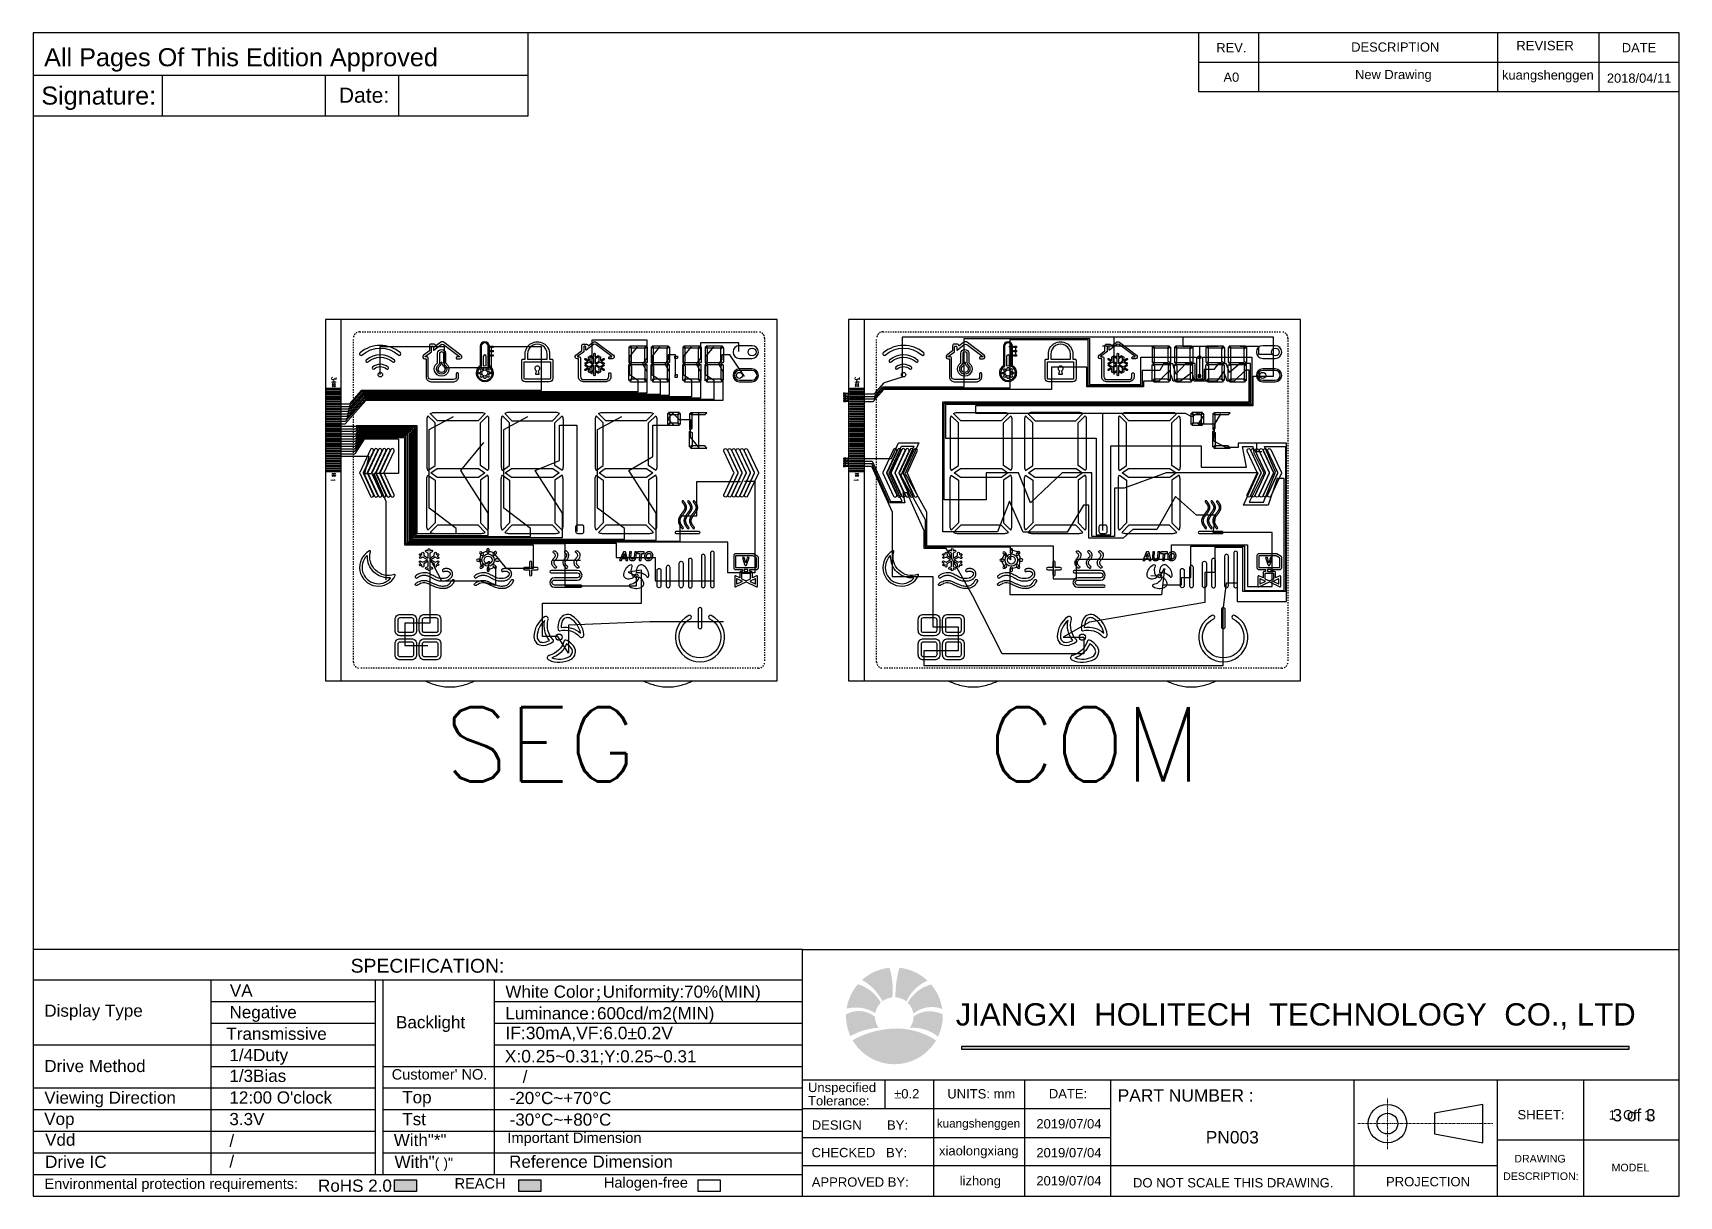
# Model space of a CAD drawing. Header units: millimetres. Extents: x 1946 to 4611, y 2266 to 2855.
# Drawn here: x 3212.9 to 3477.1, y 2598 to 2784.8 of the extents above; entities that cross this region are included whole.
import ezdxf
from ezdxf.enums import TextEntityAlignment as Align

# ---------------------------------------------------------------- set-up
doc = ezdxf.new("R2010")
doc.units = ezdxf.units.MM
doc.linetypes.add('CENTER', pattern=[0.6, 0.375, -0.075, 0.075, -0.075])
doc.linetypes.add('DASHED', pattern=[0.2, 0.1, -0.1])
doc.layers.add('CENTER LINE', color=1, linetype='CENTER', lineweight=15)
doc.layers.add('TEXT', color=7, linetype='Continuous', lineweight=30)
for name, color, linetype in [('com', 1, 'Continuous'), ('Dim', 4, 'Continuous'), ('DWG', 7, 'Continuous'), ('seg', 3, 'Continuous')]:
    doc.layers.add(name, color=color, linetype=linetype)
doc.styles.add('Arial', font='arial.ttf')
doc.styles.add('SSSoft_Romans', font='Romans')
doc.styles.get("Standard").update_dxf_attribs({"font": 'txt.shx', "bigfont": 'gbcbig.shx'})

msp = doc.modelspace()

# ---------------------------------------------------------------- texts
at = {"layer": 'com', "width": 0.7}
for s, p in [('COM1', (3342.92456, 2726.68577)), ('COM2', (3342.95191, 2726.28704)), ('COM3', (3342.95191, 2725.88482)), ('COM4', (3342.95191, 2725.50888)), ('COM4', (3342.95191, 2716.27147)), ('COM3', (3342.95191, 2715.89552)), ('COM2', (3342.95191, 2715.49331)), ('COM1', (3342.92456, 2715.09457))]:
    msp.add_text(s, height=0.2646, dxfattribs=at).set_placement(p)
at = {"layer": 'com', "style": 'SSSoft_Romans'}
msp.add_text('COM', height=11.916364, dxfattribs=at).set_placement((3383.26812, 2670.53556), align=Align.MIDDLE)
at = {"layer": 'seg', "style": 'SSSoft_Romans'}
msp.add_text('SEG', height=11.916364, dxfattribs=at).set_placement((3294.28012, 2670.53556), align=Align.MIDDLE)
at = {"layer": 'TEXT', "lineweight": 20, "style": 'Arial'}
msp.add_text('3 of 3', height=1.976, dxfattribs=at).set_placement((3466.37899, 2610.00076))

# ---------------------------------------------------------------- blocks, each defined once
blk = doc.blocks.new('A$C6D9B0F57')
at = {"layer": 'Dim'}
blk.add_hatch(color=1, dxfattribs=at).paths.add_polyline_path([(167.57, 26.57), (287.98, 26.57), (287.98, 27.05), (167.57, 27.05)])
at = {"layer": 'TEXT'}
h = blk.add_hatch(color=126, dxfattribs=at)
h.set_gradient(color1=(24, 121, 93), color2=(7, 105, 15), tint=1)
h.paths.add_polyline_path([(162.96, 28.17, 0.164265), (154.91, 30.29, 0.110678), (147.9, 28.21, 0.573389)])
h.paths.add_polyline_path([(164.17, 32.6, 0.007615), (164.16, 32.86, 0.277023), (158.9, 32.51, -0.161911), (158.22, 30.42, -0.197285), (163.32, 28.84, 0.111824)])
h.paths.add_polyline_path([(162.07, 38.27, 0.200061), (157.85, 34.97, -0.162967), (158.86, 33, -0.266454), (164.08, 33.85, 0.141922)])
h.paths.add_polyline_path([(161.42, 38.95, 0.164142), (156.35, 41.27, 0.074223), (155.63, 35.95, -0.155454), (157.6, 35.19, -0.187681)])
h.paths.add_polyline_path([(154.56, 41.28, 0.159419), (149.6, 39.08, -0.14707), (153.3, 35.23, -0.139846), (155.07, 35.94, 0.099615)])
h.paths.add_polyline_path([(148.87, 38.33, 0.142989), (146.82, 33.89, -0.212761), (151.99, 33.08, -0.159202), (153.01, 34.98, 0.186633)])
h.paths.add_polyline_path([(151.94, 32.43, 0.311813), (146.72, 32.86, 0.007553), (146.72, 32.6, 0.108611), (147.52, 28.94, -0.116445), (152.59, 30.45, -0.153208)])
at = {"layer": 'TEXT', "lineweight": 30}
for points in [[(65.25, 3), (65.25, 0.87), (69.22, 0.87), (69.22, 3)], [(87.67, 3), (87.67, 0.87), (91.64, 0.87), (91.64, 3)]]:
    blk.add_hatch(color=256, dxfattribs=at).paths.add_polyline_path(points)
at = {"layer": 'CENTER LINE', "color": 1, "linetype": 'CENTER', "lineweight": 15}
for p, q in [((244.39, 8.56), (244.39, 17.73)), ((239.06, 13.15), (263.41, 13.15))]:
    blk.add_line(p, q, dxfattribs=at)
at = {"layer": 'TEXT', "color": 4, "lineweight": 30}
for p, q in [((210.28, 209.96), (210.28, 199.41)), ((221.12, 209.96), (221.12, 199.41)), ((264.25, 209.99), (264.25, 199.41)), ((282.53, 209.96), (282.53, 199.41)), ((0.03, 202.38), (89.39, 202.38)), ((23.32, 202.38), (23.32, 195.04)), ((52.76, 202.38), (52.76, 195.04)), ((65.97, 202.38), (65.97, 195.04)), ((210.28, 204.7), (297, 204.7)), ((210.28, 199.41), (296.97, 199.41)), ((138.88, 44.59), (0.07, 44.59)), ((138.88, 44.59), (297, 44.59)), ((138.88, 0.07), (138.88, 44.59)), ((0.03, 39.08), (63.16, 39.07)), ((32.19, 3.97), (32.19, 39.08)), ((61.86, 3.97), (61.86, 39.07)), ((63.16, 39.07), (63.16, 3.97)), ((63.16, 39.07), (138.88, 39.07)), ((83.29, 3.86), (83.29, 39.07)), ((32.19, 35.18), (61.86, 35.18)), ((83.29, 35.18), (138.88, 35.18)), ((32.19, 31.28), (61.86, 31.28)), ((83.29, 31.28), (138.88, 31.28)), ((0.03, 27.38), (61.86, 27.38)), ((83.29, 27.38), (138.88, 27.38)), ((32.19, 23.48), (61.86, 23.48)), ((63.16, 23.48), (138.88, 23.48)), ((138.88, 21.05), (297, 21.05)), ((153.72, 21.05), (153.72, 15.87)), ((162.52, 21.05), (162.52, 0.07)), ((178.97, 0.07), (178.97, 21.05)), ((194.51, 0.07), (194.51, 21.05)), ((238.38, 0.07), (238.38, 21.05)), ((264.26, 0.07), (264.26, 21.05)), ((279.78, 21.05), (279.78, 0.07)), ((0.03, 19.58), (61.86, 19.58)), ((63.16, 19.58), (138.88, 19.58)), ((0.03, 15.68), (61.86, 15.68)), ((63.16, 15.68), (138.88, 15.68)), ((138.88, 15.87), (194.51, 15.87)), ((0.03, 11.78), (61.86, 11.78)), ((63.16, 11.78), (138.88, 11.78)), ((138.88, 10.65), (194.51, 10.65)), ((264.26, 10.21), (297, 10.21)), ((0.03, 7.88), (61.86, 7.88)), ((63.16, 7.88), (138.88, 7.88)), ((0.07, 3.97), (61.86, 3.97)), ((61.86, 3.97), (138.88, 3.97)), ((138.88, 5.58), (264.26, 5.58))]:
    blk.add_line(p, q, dxfattribs=at)
at = {"layer": 'TEXT', "color": 1}
for p, q in [((167.57, 27.05), (167.57, 26.57)), ((287.98, 27.05), (167.57, 27.05)), ((287.98, 26.57), (287.98, 27.05)), ((167.57, 26.57), (287.98, 26.57))]:
    blk.add_line(p, q, dxfattribs=at)
at = {"layer": 'TEXT', "color": 4, "lineweight": 30}
blk.add_lwpolyline([(297, 0.07), (297, 210), (0.07, 210), (0.07, 0.07)], close=True, dxfattribs=at)
blk.add_lwpolyline([(0.07, 195.04), (89.39, 195.04), (89.39, 210)], dxfattribs=at)
at = {"layer": 'TEXT', "lineweight": 30}
for points in [[(261.61, 16.61), (252.88, 15.01), (252.88, 11.28), (261.61, 9.68)], [(65.25, 3), (69.22, 3), (69.22, 0.87), (65.25, 0.87)], [(87.67, 3), (91.64, 3), (91.64, 0.87), (87.67, 0.87)], [(120.07, 3), (124.04, 3), (124.04, 0.87), (120.07, 0.87)]]:
    blk.add_lwpolyline(points, close=True, dxfattribs=at)
for radius in [3.47, 1.87]:
    blk.add_circle((244.39, 13.15), radius, dxfattribs=at)
at = {"layer": 'TEXT', "style": 'Arial'}
for s, height, p in [('REV.', 1.664, (216.23, 207.33)), ('DESCRIPTION', 1.6639, (245.8, 207.45)), ('DATE', 1.664, (289.77, 207.33)), ('A0', 1.664, (216.23, 202.01)), ('New Drawing', 1.6639, (245.46, 202.29)), ('kuangshenggen', 1.6639, (273.33, 202.2)), ('2018/04/11', 1.664, (289.79, 201.87)), ('%%P0.2', 1.682, (157.67, 18.53)), ('UNITS: mm', 1.682, (171.12, 18.53)), ('DATE:', 1.682, (186.76, 18.56)), ('SHEET:', 1.682, (272.09, 14.76)), ('1  Of  1', 1.682, (288.14, 14.76)), ('kuangshenggen', 1.5137, (170.61, 13.01)), ('2019/07/04', 1.682, (186.93, 13.15)), ('xiaolongxiang', 1.6818, (170.67, 8.04)), ('PN003', 2.242, (216.4, 10.69)), ('2019/07/04', 1.682, (186.93, 7.93)), ('DRAWING', 1.373, (271.91, 6.82)), ('lizhong', 1.682, (170.94, 2.63)), ('2019/07/04', 1.682, (186.93, 2.86)), ('DESCRIPTION:', 1.3727, (272.07, 3.66)), ('MODEL', 1.373, (288.23, 5.22))]:
    blk.add_text(s, height=height, dxfattribs=at).set_placement(p, align=Align.MIDDLE)
blk.add_text('REVISER', height=1.694, dxfattribs=at).set_placement((272.82, 207.72), align=Align.MIDDLE_CENTER)
for s, height, p in [('All Pages Of This Edition Approved ', 3.2555, (2.06, 203.98)), ('Signature:', 3.255, (1.54, 197.06)), ('Date:', 2.721, (55.22, 197.4)), ('Tolerance:', 1.682, (139.86, 16.43)), ('Unspecified', 1.6818, (139.86, 18.84)), ('PART NUMBER :', 2.2425, (195.72, 17.12)), ('DESIGN       BY:', 1.6818, (140.54, 12.05)), ('CHECKED   BY:', 1.6818, (140.5, 7.08)), ('APPROVED BY:', 1.6818, (140.54, 1.76)), ('PROJECTION', 1.682, (244.14, 1.84))]:
    blk.add_text(s, height=height, dxfattribs=at).set_placement(p)
at = {"layer": 'TEXT', "color": 3, "style": 'Arial'}
blk.add_text('JIANGXI  HOLITECH  TECHNOLOGY  CO., LTD', height=4.0216, dxfattribs=at).set_placement((166.51, 30.85))
at = {"layer": 'TEXT', "color": 1, "style": 'Arial'}
blk.add_text('DO NOT SCALE THIS DRAWING.', height=1.6818, dxfattribs=at).set_placement((198.49, 1.63))
at = {"layer": 'TEXT', "width": 60.4227, "attachment_point": 1, "style": 'Arial'}
for s, insert, char_height in [('SPECIFICATION:', (57.35, 42.89), 2.5), ('VA', (35.57, 38.27), 2.2), ('White Color{\\fSimSun|b0|i0|c0|p2;;}Uniformity:70%(MIN)', (85.27, 38.07), 2.2), ('Display Type', (2.09, 34.64), 2.2), ('Negative', (35.5, 34.37), 2.2), ('Luminance{\\fSimSun|b0|i0|c0|p2;:}600cd/m2(MIN)', (85.27, 34.17), 2.2), ('Transmissive', (34.94, 30.47), 2.2), ('Backlight', (65.54, 32.55), 2.2), ('{\\H1.0235x;IF:30mA,VF:6.0%%P0.2V}', (85.27, 30.64), 2.2), ('\\A1;1/4Duty    ', (35.48, 26.62), 2.2), ('Drive Method', (2.09, 24.65), 2.2), ('{\\H1.0235x;X:0.25~0.31;}Y:0.25~0.31', (85.15, 26.44), 2.2), ('\\A1;1/3Bias    ', (35.48, 22.87), 2.2), ("{\\H0.85294x;Customer' NO.}", (64.76, 22.98), 2.2), ('/', (88.38, 22.69), 2.2), ('Viewing Direction', (2.09, 18.94), 2.2), ("\\A1;12:00 O'clock    ", (35.48, 18.97), 2.2), ('Top', (66.66, 19.01), 2.2), ('-20%%DC~+70%%DC', (86.03, 18.88), 2.2), ('Vop', (2.07, 15.1), 2.2), ('\\A1;3.3V    ', (35.48, 15.07), 2.2), ('Tst', (66.66, 15.06), 2.2), ('-30%%DC~+80%%DC', (86.03, 14.98), 2.2), ('Vdd', (2.23, 11.35), 2.2), ('\\A1;/ ', (35.48, 11.17), 2.2), ('With"*"', (65.13, 11.3), 2.2), ('{\\H0.85294x;Important Dimension}  ', (85.64, 11.54), 2.2), ('Drive IC', (2.23, 7.36), 2.2), ('\\A1;/', (35.48, 7.43), 2.2), ('With"{\\H0.83333x;( )"}', (65.27, 7.34), 2.2), ('Reference Dimension', (85.94, 7.38), 2.2), ('{\\H0.85294x;Environmental protection requirements:} ', (2.12, 3.24), 2.2), ('RoHS 2.0', (51.47, 3.05), 2.2), ('{\\H0.85294x;REACH} ', (76.11, 3.31), 2.2), ('{\\H0.85294x;Halogen-free} ', (103.04, 3.46), 2.2)]:
    blk.add_mtext(s, dxfattribs=dict(at, insert=insert, char_height=char_height))
blk = doc.blocks.new('SPC')
at = {"layer": 'DWG'}
for points in [[(11.78, 52.29, 1), (12.06, 52.62, 0.37367), (5.57, 52.62, 1), (5.86, 52.29, -0.37367)], [(16.51, 51.83, 0.41411), (16.34, 52), (16.01, 52, -0.718034), (16, 52.03), (17.01, 52.8, 0.234266), (17.02, 52.81), (17.02, 53.59, -0.41484), (17.14, 53.7), (17.26, 53.7, -0.413587), (17.37, 53.59), (17.37, 53.1, 0.620396), (17.4, 53.09), (18.57, 53.98, -0.337132), (18.97, 53.98), (21.53, 52.03, -0.718303), (21.52, 52), (21.14, 52, 0.414318), (21.02, 51.88), (21.02, 51.78, 0.41411), (21.14, 51.67), (21.57, 51.67, 0.718303), (21.77, 52.26), (19.07, 54.32, 0.337132), (18.46, 54.32), (17.73, 53.76, -0.620396), (17.7, 53.77), (17.7, 53.79, 0.413587), (17.46, 54.04), (16.94, 54.04, 0.41484), (16.69, 53.79), (16.69, 52.97), (15.76, 52.26, 0.718034), (15.96, 51.67), (16.16, 51.67, -0.41411), (16.18, 51.65), (16.18, 48.76, 0.414214), (16.92, 48.01), (20.61, 48.01, 0.414214), (21.36, 48.76), (21.36, 49.3, 0.414214), (21.24, 49.42), (21.14, 49.42, 0.414214), (21.02, 49.3), (21.02, 48.84, -0.414214), (20.53, 48.35), (17, 48.35, -0.414214), (16.51, 48.84)], [(19.28, 51.1, 0.214015), (19.34, 50.99, -3.04756), (17.96, 50.99, 0.214015), (18.02, 51.1), (18.02, 52.57, -0.948577), (19.28, 52.57)], [(24.85, 50.57, 3.486322), (26.32, 50.58), (26.32, 53.69, 1), (24.85, 53.69)], [(26.14, 50.46), (26.14, 53.69, 1), (25.03, 53.69), (25.03, 50.45, 4.039611)], [(35.99, 52.44), (35.99, 51.61), (36.38, 51.61, -0.414214), (36.5, 51.49), (36.5, 48.53, -0.414214), (35.99, 48.01), (32.06, 48.01, -0.414214), (31.55, 48.53), (31.55, 51.49, -0.414214), (31.67, 51.61), (32.06, 51.61), (32.06, 52.44, -1.006943)], [(32.44, 51.61), (35.6, 51.61), (35.6, 52.44, 1.008178), (32.44, 52.44)], [(43.02, 53.98), (41.85, 53.09, -0.620396), (41.82, 53.1), (41.82, 53.59, 0.413587), (41.71, 53.7), (41.59, 53.7, 0.41484), (41.47, 53.59), (41.47, 52.81, -0.234266), (41.46, 52.8), (40.45, 52.03, 0.718034), (40.46, 52), (40.79, 52, -0.41411), (40.96, 51.83), (40.96, 48.84, 0.414214), (41.46, 48.35), (44.98, 48.35, 0.414214), (45.48, 48.84), (45.48, 49.3, -0.414214), (45.59, 49.42), (45.69, 49.42, -0.414214), (45.81, 49.3), (45.81, 48.76, -0.414214), (45.06, 48.01), (41.37, 48.01, -0.414214), (40.63, 48.76), (40.63, 51.65, 0.41411), (40.61, 51.67), (40.42, 51.67, -0.718034), (40.21, 52.26), (41.13, 52.96, 0.234266), (41.14, 52.98), (41.14, 53.79, -0.41484), (41.39, 54.04), (41.91, 54.04, -0.413587), (42.16, 53.79), (42.16, 53.77, 0.620396), (42.18, 53.76), (42.92, 54.32, -0.337132), (43.52, 54.32), (46.22, 52.26, -0.718303), (46.02, 51.67), (45.59, 51.67, -0.41411), (45.48, 51.78), (45.48, 51.88, -0.414318), (45.59, 52), (45.97, 52, 0.718303), (45.98, 52.03), (43.42, 53.98, 0.337132)], [(48.71, 51.19, 0.139094), (48.76, 51.01), (49.11, 51.25), (49.11, 53.29), (48.76, 53.63, 0.139094), (48.71, 53.46)], [(51.33, 53.79, -0.136063), (51.5, 53.74), (51.15, 53.4), (49.22, 53.4), (48.87, 53.74, -0.136063), (49.04, 53.79)], [(51.66, 51.19, -0.139094), (51.61, 51.01), (51.27, 51.25), (51.27, 53.29), (51.61, 53.63, -0.139094), (51.66, 53.46)], [(52.29, 51.19, 0.139094), (52.34, 51.01), (52.68, 51.25), (52.68, 53.29), (52.34, 53.63, 0.139094), (52.29, 53.46)], [(54.91, 53.79, -0.136063), (55.08, 53.74), (54.73, 53.4), (52.79, 53.4), (52.45, 53.74, -0.136063), (52.62, 53.79)], [(55.24, 51.19, -0.139094), (55.19, 51.01), (54.84, 51.25), (54.84, 53.29), (55.19, 53.63, -0.139094), (55.24, 53.46)], [(57.35, 51.19, 0.139094), (57.4, 51.01), (57.74, 51.25), (57.74, 53.29), (57.4, 53.63, 0.139094), (57.35, 53.46)], [(59.97, 53.79, -0.136063), (60.14, 53.74), (59.79, 53.4), (57.85, 53.4), (57.51, 53.74, -0.136063), (57.68, 53.79)], [(60.3, 51.19, -0.139094), (60.25, 51.01), (59.9, 51.25), (59.9, 53.29), (60.25, 53.63, -0.139094), (60.3, 53.46)], [(60.93, 51.19, 0.139094), (60.98, 51.01), (61.32, 51.25), (61.32, 53.29), (60.98, 53.63, 0.139094), (60.93, 53.46)], [(63.54, 53.79, -0.136063), (63.71, 53.74), (63.37, 53.4), (61.43, 53.4), (61.09, 53.74, -0.136063), (61.26, 53.79)], [(63.88, 51.19, -0.139094), (63.83, 51.01), (63.48, 51.25), (63.48, 53.29), (63.83, 53.63, -0.139094), (63.88, 53.46)], [(68.48, 51.74, 1), (68.48, 53.79), (66.46, 53.79, 1), (66.46, 51.74)], [(10.82, 51.18, 1), (11.08, 51.49, 0.37367), (6.56, 51.49, 1), (6.82, 51.18, -0.37367)], [(9.83, 50.05, 1), (10.07, 50.33, 0.37367), (7.57, 50.33, 1), (7.81, 50.05, -0.37367)], [(18.95, 51.07, 0.202499), (19.13, 50.73, -3.143835), (18.18, 50.73, 0.202499), (18.36, 51.07), (18.36, 52.57, -0.888352), (18.95, 52.57)], [(18.37, 50.53, 0.204472), (18.58, 50.94), (18.58, 51.16), (18.72, 51.16), (18.72, 50.94, 0.204472), (18.94, 50.53, -3.624789)], [(25.01, 49.77), (24.88, 49.95, -0.064732), (25.04, 50.11), (25.22, 49.99, -0.084971), (25.44, 50.08), (25.48, 50.29, -0.064732), (25.71, 50.29), (25.75, 50.08, -0.084971), (25.96, 49.99), (26.14, 50.12, -0.064732), (26.31, 49.95), (26.18, 49.77, -0.084971), (26.27, 49.55), (26.49, 49.52, -0.064732), (26.49, 49.29), (26.27, 49.25, -0.084971), (26.18, 49.03), (26.31, 48.85, -0.064732), (26.15, 48.69), (25.97, 48.81, -0.084971), (25.75, 48.72), (25.71, 48.51, -0.064732), (25.48, 48.51), (25.44, 48.72, -0.084971), (25.23, 48.81), (25.05, 48.68, -0.064732), (24.88, 48.85), (25.01, 49.03, -0.084971), (24.92, 49.25), (24.7, 49.28, -0.064732), (24.7, 49.51), (24.92, 49.55, -0.084971)], [(25.83, 50.57), (25.83, 52.06, 1), (25.34, 52.06), (25.34, 50.57, -0.103239)], [(36.11, 51.22), (36.11, 48.53, -0.414214), (35.99, 48.4), (32.06, 48.4, -0.414214), (31.93, 48.53), (31.93, 51.22)], [(34.22, 49.77, 3.847294), (33.83, 49.77), (33.71, 49.22), (34.34, 49.22)], [(43.73, 49.37), (43.3, 49.62), (43.3, 49.07, -1.030478), (43.1, 49.07), (43.1, 49.62), (42.67, 49.37, -1), (42.56, 49.54), (43.1, 49.86), (43.1, 50.6), (42.46, 50.23), (42.45, 49.61, -1), (42.24, 49.61), (42.26, 50.11), (41.78, 49.83, -1.030478), (41.68, 50.01), (42.15, 50.29), (41.72, 50.53, -1), (41.81, 50.71), (42.36, 50.41), (42.99, 50.77), (42.36, 51.14), (41.81, 50.84, -1), (41.72, 51.02), (42.15, 51.26), (41.68, 51.53, -1.030478), (41.78, 51.71), (42.26, 51.43), (42.24, 51.93, -1), (42.45, 51.94), (42.46, 51.32), (43.1, 50.95), (43.1, 51.68), (42.56, 52, -1), (42.67, 52.18), (43.1, 51.92), (43.1, 52.47, -1.030478), (43.3, 52.47), (43.3, 51.92), (43.73, 52.18, -1), (43.83, 52), (43.3, 51.68), (43.3, 50.95), (43.94, 51.32), (43.95, 51.94, -1.021645), (44.15, 51.93), (44.14, 51.43), (44.62, 51.71, -1.030478), (44.72, 51.53), (44.24, 51.26), (44.68, 51.02, -1), (44.58, 50.84), (44.04, 51.14), (43.4, 50.77), (44.04, 50.41), (44.58, 50.71, -1), (44.68, 50.53), (44.24, 50.29), (44.72, 50.01, -1.030478), (44.62, 49.83), (44.14, 50.11), (44.15, 49.61, -1), (43.95, 49.61), (43.94, 50.23), (43.3, 50.6), (43.3, 49.86), (43.83, 49.54, -1.003444)], [(48.71, 50.62, -0.139094), (48.76, 50.79), (49.11, 50.55), (49.11, 48.52), (48.76, 48.17, -0.139094), (48.71, 48.35)], [(51.66, 50.62, 0.139094), (51.61, 50.79), (51.27, 50.55), (51.27, 48.52), (51.61, 48.17, 0.139094), (51.66, 48.35)], [(52.29, 50.62, -0.139094), (52.34, 50.79), (52.68, 50.55), (52.68, 48.52), (52.34, 48.17, -0.139094), (52.29, 48.35)], [(55.24, 50.62, 0.139094), (55.19, 50.79), (54.84, 50.55), (54.84, 48.52), (55.19, 48.17, 0.139094), (55.24, 48.35)], [(56.16, 52.13), (56.43, 52.13, -0.414214), (56.5, 52.06), (56.5, 51.79, -0.414214), (56.43, 51.72), (56.16, 51.72, -0.414214), (56.09, 51.79), (56.09, 52.06, -0.414214)], [(57.35, 50.62, -0.139094), (57.4, 50.79), (57.74, 50.55), (57.74, 48.52), (57.4, 48.17, -0.139094), (57.35, 48.35)], [(60.3, 50.62, 0.139094), (60.25, 50.79), (59.9, 50.55), (59.9, 48.52), (60.25, 48.17, 0.139094), (60.3, 48.35)], [(60.93, 50.62, -0.139094), (60.98, 50.79), (61.32, 50.55), (61.32, 48.52), (60.98, 48.17, -0.139094), (60.93, 48.35)], [(63.88, 50.62, 0.139094), (63.83, 50.79), (63.48, 50.55), (63.48, 48.52), (63.83, 48.17, 0.139094), (63.88, 48.35)], [(51.33, 48.01, 0.136063), (51.5, 48.06), (51.15, 48.41), (49.22, 48.41), (48.87, 48.06, 0.136063), (49.04, 48.01)], [(54.91, 48.01, 0.136063), (55.08, 48.06), (54.73, 48.41), (52.79, 48.41), (52.45, 48.06, 0.136063), (52.62, 48.01)], [(56.16, 48.71), (56.43, 48.71, 0.414214), (56.5, 48.79), (56.5, 49.06, 0.414214), (56.43, 49.13), (56.16, 49.13, 0.414214), (56.09, 49.06), (56.09, 48.79, 0.414214)], [(59.97, 48.01, 0.136063), (60.14, 48.06), (59.79, 48.41), (57.85, 48.41), (57.51, 48.06, 0.136063), (57.68, 48.01)], [(63.54, 48.01, 0.136063), (63.71, 48.06), (63.37, 48.41), (61.43, 48.41), (61.09, 48.06, 0.136063), (61.26, 48.01)], [(66.46, 50.05, 1), (66.46, 48), (68.48, 48, 1), (68.48, 50.05)], [(68.48, 48.23, 1), (68.48, 49.82), (66.46, 49.82, 1), (66.46, 48.23)], [(16.3, 34.32, 0.139094), (16.47, 33.74), (17.62, 34.55), (17.62, 41.38), (16.47, 42.54, 0.139094), (16.3, 41.96)], [(25.09, 43.07, -0.136063), (25.66, 42.91), (24.51, 41.75), (18, 41.75), (16.84, 42.91, -0.136063), (17.42, 43.07)], [(26.2, 34.32, -0.139094), (26.04, 33.74), (24.88, 34.55), (24.88, 41.38), (26.04, 42.54, -0.139094), (26.2, 41.96)], [(28.24, 34.32, 0.139094), (28.41, 33.74), (29.56, 34.55), (29.56, 41.38), (28.41, 42.54, 0.139094), (28.24, 41.96)], [(29.36, 43.07, 0.136063), (28.78, 42.91), (29.94, 41.75), (36.45, 41.75), (37.6, 42.91, 0.136063), (37.03, 43.07)], [(38.14, 34.32, -0.139094), (37.98, 33.74), (36.82, 34.55), (36.82, 41.38), (37.98, 42.54, -0.139094), (38.14, 41.96)], [(43.29, 34.32, 0.139094), (43.46, 33.74), (44.61, 34.55), (44.61, 41.38), (43.46, 42.54, 0.139094), (43.29, 41.96)], [(52.08, 43.07, -0.136063), (52.65, 42.91), (51.5, 41.75), (44.99, 41.75), (43.83, 42.91, -0.136063), (44.41, 43.07)], [(53.19, 34.32, -0.139094), (53.03, 33.74), (51.87, 34.55), (51.87, 41.38), (53.03, 42.54, -0.139094), (53.19, 41.96)], [(54.99, 42.96), (55.27, 42.68), (55.27, 42.05), (55.27, 41.42), (54.99, 41.14, -0.139094), (54.95, 41.26), (54.95, 42.83, -0.139094)], [(56.54, 42.75), (56.82, 43.04, 0.136063), (56.7, 43.07), (55.18, 43.07, 0.136063), (55.06, 43.04), (55.34, 42.75)], [(56.62, 42.05), (56.62, 42.68), (56.9, 42.96, -0.139094), (56.93, 42.83), (56.93, 41.26, -0.139094), (56.9, 41.14), (56.62, 41.42)], [(58.45, 40.47, 0.139094), (58.5, 40.3), (58.85, 40.54), (58.85, 42.57), (58.5, 42.91, 0.139094), (58.45, 42.74)], [(61.06, 43.07, -0.136063), (61.23, 43.02), (60.89, 42.68), (58.96, 42.68), (58.62, 43.02, -0.136063), (58.79, 43.07)], [(56.7, 41.03, 0.136063), (56.82, 41.06), (56.54, 41.34), (55.34, 41.34), (55.06, 41.06, 0.136063), (55.18, 41.03)], [(58.45, 39.91, -0.139094), (58.5, 40.08), (58.85, 39.84), (58.85, 37.81), (58.5, 37.47, -0.139094), (58.45, 37.64)], [(7.73, 36.87, 1), (7.23, 37.1), (5.51, 33.42, 0.221646), (5.51, 33.31), (7.23, 29.64, 1.013416), (7.73, 29.86), (6.12, 33.3, -0.221714), (6.12, 33.43)], [(8.39, 36.87, 1), (7.89, 37.1), (6.17, 33.42, 0.221646), (6.17, 33.31), (7.89, 29.64, 1.013416), (8.39, 29.86), (6.79, 33.3, -0.221714), (6.79, 33.43)], [(9.05, 36.87, 1), (8.55, 37.1), (6.83, 33.42, 0.221646), (6.83, 33.31), (8.55, 29.64, 1.013416), (9.05, 29.86), (7.45, 33.3, -0.221714), (7.45, 33.43)], [(9.71, 36.87, 1), (9.21, 37.1), (7.49, 33.42, 0.221646), (7.49, 33.31), (9.21, 29.64, 1.013416), (9.71, 29.86), (8.11, 33.3, -0.221714), (8.11, 33.43)], [(10.37, 36.87, 1), (9.87, 37.1), (8.15, 33.42, 0.221646), (8.15, 33.31), (9.87, 29.64, 1.013416), (10.37, 29.86), (8.77, 33.3, -0.221714), (8.77, 33.43)], [(11.03, 36.87, 1), (10.53, 37.1), (8.82, 33.42, 0.221646), (8.82, 33.31), (10.53, 29.64, 1.013416), (11.03, 29.86), (9.43, 33.3, -0.221714), (9.43, 33.43)], [(61.06, 37.31, 0.136063), (61.23, 37.36), (60.89, 37.7), (58.96, 37.7), (58.62, 37.36, 0.136063), (58.79, 37.31)], [(63.97, 36.87, -1), (64.47, 37.1), (66.18, 33.42, -0.221646), (66.18, 33.31), (64.47, 29.64, -1.013416), (63.97, 29.86), (65.57, 33.3, 0.221714), (65.57, 33.43)], [(64.63, 36.87, -1), (65.13, 37.1), (66.85, 33.42, -0.221646), (66.85, 33.31), (65.13, 29.64, -1.013416), (64.63, 29.86), (66.23, 33.3, 0.221714), (66.23, 33.43)], [(65.29, 36.87, -1), (65.79, 37.1), (67.51, 33.42, -0.221646), (67.51, 33.31), (65.79, 29.64, -1.013416), (65.29, 29.86), (66.89, 33.3, 0.221714), (66.89, 33.43)], [(65.95, 36.87, -1), (66.45, 37.1), (68.17, 33.42, -0.221646), (68.17, 33.31), (66.45, 29.64, -1.013416), (65.95, 29.86), (67.55, 33.3, 0.221714), (67.55, 33.43)], [(66.61, 36.87, -1), (67.11, 37.1), (68.83, 33.42, -0.221646), (68.83, 33.31), (67.11, 29.64, -1.013416), (66.61, 29.86), (68.21, 33.3, 0.221714), (68.21, 33.43)], [(67.27, 36.87, -1), (67.77, 37.1), (69.49, 33.42, -0.221646), (69.49, 33.31), (67.77, 29.64, -1.013416), (67.27, 29.86), (68.88, 33.3, 0.221714), (68.88, 33.43)], [(16.3, 32.41, -0.139094), (16.47, 33), (17.62, 32.19), (17.62, 25.35), (16.47, 24.19, -0.139094), (16.3, 24.78)], [(26.2, 32.41, 0.139094), (26.04, 33), (24.88, 32.19), (24.88, 25.35), (26.04, 24.19, 0.139094), (26.2, 24.78)], [(28.24, 32.41, -0.139094), (28.41, 33), (29.56, 32.19), (29.56, 25.35), (28.41, 24.19, -0.139094), (28.24, 24.78)], [(38.14, 32.41, 0.139094), (37.98, 33), (36.82, 32.19), (36.82, 25.35), (37.98, 24.19, 0.139094), (38.14, 24.78)], [(43.29, 32.41, -0.139094), (43.46, 33), (44.61, 32.19), (44.61, 25.35), (43.46, 24.19, -0.139094), (43.29, 24.78)], [(53.19, 32.41, 0.139094), (53.03, 33), (51.87, 32.19), (51.87, 25.35), (53.03, 24.19, 0.139094), (53.19, 24.78)], [(57.43, 24.62), (57.42, 24.64), (57.4, 24.67), (57.37, 24.7), (57.35, 24.73), (57.33, 24.76), (57.3, 24.79), (57.28, 24.82), (57.26, 24.85), (57.23, 24.88), (57.21, 24.92), (57.19, 24.95), (57.17, 24.98), (57.15, 25.01), (57.13, 25.05), (57.11, 25.08), (57.09, 25.11), (57.07, 25.15), (57.05, 25.18), (57.04, 25.22), (57.02, 25.25), (57.01, 25.29), (56.99, 25.33), (56.98, 25.36), (56.97, 25.4), (56.96, 25.44), (56.95, 25.48), (56.94, 25.51), (56.94, 25.55), (56.93, 25.59), (56.93, 25.63), (56.93, 25.67), (56.93, 25.71), (56.93, 25.75), (56.93, 25.79), (56.94, 25.82), (56.94, 25.86), (56.95, 25.9), (56.96, 25.94), (56.98, 25.98), (56.99, 26.01), (57, 26.05), (57.02, 26.08), (57.04, 26.12), (57.05, 26.15), (57.07, 26.19), (57.09, 26.22), (57.11, 26.26), (57.13, 26.29), (57.15, 26.32), (57.17, 26.35), (57.19, 26.39), (57.22, 26.42), (57.24, 26.45), (57.26, 26.48), (57.28, 26.52), (57.31, 26.55), (57.33, 26.58), (57.35, 26.61), (57.37, 26.64), (57.4, 26.67), (57.42, 26.7), (57.45, 26.73), (57.47, 26.77), (57.49, 26.8), (57.52, 26.83), (57.54, 26.86), (57.56, 26.89), (57.58, 26.92), (57.61, 26.95), (57.63, 26.98), (57.65, 27.02), (57.68, 27.05), (57.7, 27.08), (57.72, 27.11), (57.74, 27.15), (57.76, 27.18), (57.78, 27.21), (57.8, 27.25), (57.82, 27.28), (57.84, 27.31), (57.86, 27.35), (57.87, 27.38), (57.89, 27.42), (57.9, 27.45), (57.92, 27.49), (57.93, 27.53), (57.94, 27.56), (57.95, 27.6), (57.96, 27.64), (57.97, 27.68), (57.97, 27.72), (57.97, 27.76), (57.97, 27.8), (57.97, 27.83), (57.97, 27.87), (57.97, 27.91), (57.96, 27.95), (57.96, 27.99), (57.95, 28.03), (57.94, 28.06), (57.93, 28.1), (57.91, 28.14), (57.9, 28.18), (57.89, 28.21), (57.87, 28.25), (57.85, 28.28), (57.84, 28.32), (57.82, 28.35), (57.8, 28.39), (57.78, 28.42), (57.76, 28.45), (57.74, 28.49), (57.72, 28.52), (57.7, 28.55), (57.68, 28.58), (57.66, 28.62), (57.63, 28.65), (57.61, 28.68), (57.59, 28.71), (57.56, 28.74), (57.54, 28.77), (57.51, 28.8), (57.49, 28.83), (57.47, 28.85, 1), (57.27, 28.68), (57.28, 28.66), (57.3, 28.63), (57.33, 28.61), (57.35, 28.58), (57.37, 28.55), (57.39, 28.52), (57.41, 28.49), (57.43, 28.46), (57.45, 28.43), (57.47, 28.4), (57.49, 28.37), (57.51, 28.34), (57.53, 28.31), (57.55, 28.29), (57.56, 28.26), (57.58, 28.23), (57.6, 28.2), (57.61, 28.17), (57.62, 28.14), (57.64, 28.11), (57.65, 28.08), (57.66, 28.05), (57.67, 28.02), (57.68, 27.99), (57.68, 27.96), (57.69, 27.93), (57.7, 27.91), (57.7, 27.88), (57.7, 27.85), (57.7, 27.82), (57.7, 27.8), (57.7, 27.77), (57.7, 27.74), (57.7, 27.72), (57.69, 27.69), (57.69, 27.66), (57.68, 27.64), (57.67, 27.61), (57.66, 27.58), (57.65, 27.55), (57.64, 27.53), (57.63, 27.5), (57.61, 27.47), (57.6, 27.44), (57.58, 27.41), (57.57, 27.38), (57.55, 27.35), (57.53, 27.32), (57.51, 27.29), (57.49, 27.26), (57.47, 27.23), (57.45, 27.2), (57.43, 27.17), (57.41, 27.14), (57.39, 27.11), (57.37, 27.08), (57.34, 27.05), (57.32, 27.02), (57.3, 26.99), (57.28, 26.96), (57.25, 26.93), (57.23, 26.9), (57.21, 26.87), (57.18, 26.83), (57.16, 26.8), (57.13, 26.77), (57.11, 26.74), (57.09, 26.71), (57.06, 26.67), (57.04, 26.64), (57.02, 26.61), (56.99, 26.57), (56.97, 26.54), (56.95, 26.5), (56.92, 26.47), (56.9, 26.43), (56.88, 26.39), (56.86, 26.36), (56.83, 26.32), (56.81, 26.28), (56.79, 26.24), (56.77, 26.19), (56.76, 26.15), (56.74, 26.11), (56.72, 26.06), (56.71, 26.02), (56.69, 25.97), (56.68, 25.92), (56.67, 25.87), (56.66, 25.82), (56.66, 25.77), (56.66, 25.72), (56.66, 25.67), (56.66, 25.61), (56.66, 25.56), (56.67, 25.51), (56.68, 25.47), (56.69, 25.42), (56.7, 25.37), (56.71, 25.32), (56.72, 25.28), (56.74, 25.23), (56.76, 25.19), (56.77, 25.15), (56.79, 25.11), (56.81, 25.07), (56.83, 25.03), (56.85, 24.99), (56.87, 24.95), (56.9, 24.91), (56.92, 24.87), (56.94, 24.84), (56.96, 24.8), (56.99, 24.76), (57.01, 24.73), (57.04, 24.69), (57.06, 24.66), (57.09, 24.63), (57.11, 24.59), (57.14, 24.56), (57.16, 24.53), (57.19, 24.5), (57.21, 24.46), (57.23, 24.45, 1)], [(58.33, 24.62), (58.32, 24.64), (58.29, 24.67), (58.27, 24.7), (58.24, 24.73), (58.22, 24.76), (58.2, 24.79), (58.17, 24.82), (58.15, 24.85), (58.13, 24.88), (58.11, 24.92), (58.09, 24.95), (58.06, 24.98), (58.04, 25.01), (58.02, 25.05), (58, 25.08), (57.99, 25.11), (57.97, 25.15), (57.95, 25.18), (57.93, 25.22), (57.92, 25.25), (57.9, 25.29), (57.89, 25.33), (57.88, 25.36), (57.86, 25.4), (57.85, 25.44), (57.84, 25.48), (57.84, 25.51), (57.83, 25.55), (57.83, 25.59), (57.82, 25.63), (57.82, 25.67), (57.82, 25.71), (57.82, 25.75), (57.83, 25.79), (57.83, 25.82), (57.84, 25.86), (57.85, 25.9), (57.86, 25.94), (57.87, 25.98), (57.89, 26.01), (57.9, 26.05), (57.92, 26.08), (57.93, 26.12), (57.95, 26.15), (57.97, 26.19), (57.99, 26.22), (58.01, 26.26), (58.03, 26.29), (58.05, 26.32), (58.07, 26.35), (58.09, 26.39), (58.11, 26.42), (58.13, 26.45), (58.16, 26.48), (58.18, 26.52), (58.2, 26.55), (58.22, 26.58), (58.25, 26.61), (58.27, 26.64), (58.29, 26.67), (58.32, 26.7), (58.34, 26.73), (58.36, 26.77), (58.39, 26.8), (58.41, 26.83), (58.43, 26.86), (58.46, 26.89), (58.48, 26.92), (58.5, 26.95), (58.53, 26.98), (58.55, 27.02), (58.57, 27.05), (58.59, 27.08), (58.61, 27.11), (58.64, 27.15), (58.66, 27.18), (58.68, 27.21), (58.7, 27.25), (58.72, 27.28), (58.73, 27.31), (58.75, 27.35), (58.77, 27.38), (58.78, 27.42), (58.8, 27.45), (58.81, 27.49), (58.83, 27.53), (58.84, 27.56), (58.85, 27.6), (58.86, 27.64), (58.86, 27.68), (58.87, 27.72), (58.87, 27.76), (58.87, 27.8), (58.87, 27.83), (58.87, 27.87), (58.86, 27.91), (58.86, 27.95), (58.85, 27.99), (58.84, 28.03), (58.83, 28.06), (58.82, 28.1), (58.81, 28.14), (58.8, 28.18), (58.78, 28.21), (58.77, 28.25), (58.75, 28.28), (58.73, 28.32), (58.71, 28.35), (58.7, 28.39), (58.68, 28.42), (58.66, 28.45), (58.64, 28.49), (58.62, 28.52), (58.59, 28.55), (58.57, 28.58), (58.55, 28.62), (58.53, 28.65), (58.5, 28.68), (58.48, 28.71), (58.46, 28.74), (58.43, 28.77), (58.41, 28.8), (58.39, 28.83), (58.37, 28.85, 1), (58.16, 28.68), (58.18, 28.66), (58.2, 28.63), (58.22, 28.61), (58.24, 28.58), (58.27, 28.55), (58.29, 28.52), (58.31, 28.49), (58.33, 28.46), (58.35, 28.43), (58.37, 28.4), (58.39, 28.37), (58.41, 28.34), (58.43, 28.31), (58.44, 28.29), (58.46, 28.26), (58.48, 28.23), (58.49, 28.2), (58.51, 28.17), (58.52, 28.14), (58.53, 28.11), (58.54, 28.08), (58.55, 28.05), (58.56, 28.02), (58.57, 27.99), (58.58, 27.96), (58.59, 27.93), (58.59, 27.91), (58.6, 27.88), (58.6, 27.85), (58.6, 27.82), (58.6, 27.8), (58.6, 27.77), (58.6, 27.74), (58.59, 27.72), (58.59, 27.69), (58.58, 27.66), (58.58, 27.64), (58.57, 27.61), (58.56, 27.58), (58.55, 27.55), (58.54, 27.53), (58.52, 27.5), (58.51, 27.47), (58.49, 27.44), (58.48, 27.41), (58.46, 27.38), (58.44, 27.35), (58.43, 27.32), (58.41, 27.29), (58.39, 27.26), (58.37, 27.23), (58.35, 27.2), (58.33, 27.17), (58.31, 27.14), (58.28, 27.11), (58.26, 27.08), (58.24, 27.05), (58.22, 27.02), (58.19, 26.99), (58.17, 26.96), (58.15, 26.93), (58.12, 26.9), (58.1, 26.87), (58.08, 26.83), (58.05, 26.8), (58.03, 26.77), (58.01, 26.74), (57.98, 26.71), (57.96, 26.67), (57.93, 26.64), (57.91, 26.61), (57.89, 26.57), (57.86, 26.54), (57.84, 26.5), (57.82, 26.47), (57.8, 26.43), (57.77, 26.39), (57.75, 26.36), (57.73, 26.32), (57.71, 26.28), (57.69, 26.24), (57.67, 26.19), (57.65, 26.15), (57.63, 26.11), (57.62, 26.06), (57.6, 26.02), (57.59, 25.97), (57.58, 25.92), (57.57, 25.87), (57.56, 25.82), (57.55, 25.77), (57.55, 25.72), (57.55, 25.67), (57.55, 25.61), (57.56, 25.56), (57.56, 25.51), (57.57, 25.47), (57.58, 25.42), (57.59, 25.37), (57.61, 25.32), (57.62, 25.28), (57.63, 25.23), (57.65, 25.19), (57.67, 25.15), (57.69, 25.11), (57.71, 25.07), (57.73, 25.03), (57.75, 24.99), (57.77, 24.95), (57.79, 24.91), (57.81, 24.87), (57.84, 24.84), (57.86, 24.8), (57.88, 24.76), (57.91, 24.73), (57.93, 24.69), (57.96, 24.66), (57.98, 24.63), (58.01, 24.59), (58.03, 24.56), (58.06, 24.53), (58.08, 24.5), (58.11, 24.46), (58.12, 24.45, 1)], [(59.22, 24.62), (59.21, 24.64), (59.18, 24.67), (59.16, 24.7), (59.13, 24.73), (59.11, 24.76), (59.09, 24.79), (59.06, 24.82), (59.04, 24.85), (59.02, 24.88), (59, 24.92), (58.98, 24.95), (58.95, 24.98), (58.93, 25.01), (58.91, 25.05), (58.89, 25.08), (58.88, 25.11), (58.86, 25.15), (58.84, 25.18), (58.82, 25.22), (58.81, 25.25), (58.79, 25.29), (58.78, 25.33), (58.77, 25.36), (58.75, 25.4), (58.74, 25.44), (58.73, 25.48), (58.73, 25.51), (58.72, 25.55), (58.72, 25.59), (58.71, 25.63), (58.71, 25.67), (58.71, 25.71), (58.71, 25.75), (58.72, 25.79), (58.72, 25.82), (58.73, 25.86), (58.74, 25.9), (58.75, 25.94), (58.76, 25.98), (58.78, 26.01), (58.79, 26.05), (58.81, 26.08), (58.82, 26.12), (58.84, 26.15), (58.86, 26.19), (58.88, 26.22), (58.9, 26.26), (58.92, 26.29), (58.94, 26.32), (58.96, 26.36), (58.98, 26.39), (59, 26.42), (59.02, 26.45), (59.05, 26.48), (59.07, 26.52), (59.09, 26.55), (59.11, 26.58), (59.14, 26.61), (59.16, 26.64), (59.18, 26.67), (59.21, 26.7), (59.23, 26.73), (59.25, 26.77), (59.28, 26.8), (59.3, 26.83), (59.32, 26.86), (59.35, 26.89), (59.37, 26.92), (59.39, 26.95), (59.42, 26.98), (59.44, 27.02), (59.46, 27.05), (59.48, 27.08), (59.5, 27.11), (59.53, 27.15), (59.55, 27.18), (59.57, 27.21), (59.59, 27.25), (59.61, 27.28), (59.62, 27.31), (59.64, 27.35), (59.66, 27.38), (59.67, 27.42), (59.69, 27.45), (59.7, 27.49), (59.72, 27.53), (59.73, 27.57), (59.74, 27.6), (59.75, 27.64), (59.75, 27.68), (59.76, 27.72), (59.76, 27.76), (59.76, 27.8), (59.76, 27.83), (59.76, 27.87), (59.75, 27.91), (59.75, 27.95), (59.74, 27.99), (59.73, 28.03), (59.72, 28.06), (59.71, 28.1), (59.7, 28.14), (59.69, 28.18), (59.67, 28.21), (59.66, 28.25), (59.64, 28.28), (59.62, 28.32), (59.6, 28.35), (59.59, 28.39), (59.57, 28.42), (59.55, 28.45), (59.53, 28.49), (59.51, 28.52), (59.48, 28.55), (59.46, 28.59), (59.44, 28.62), (59.42, 28.65), (59.4, 28.68), (59.37, 28.71), (59.35, 28.74), (59.32, 28.77), (59.3, 28.8), (59.28, 28.83), (59.26, 28.85, 1), (59.05, 28.68), (59.07, 28.66), (59.09, 28.63), (59.11, 28.61), (59.13, 28.58), (59.16, 28.55), (59.18, 28.52), (59.2, 28.49), (59.22, 28.46), (59.24, 28.43), (59.26, 28.4), (59.28, 28.37), (59.3, 28.34), (59.32, 28.32), (59.33, 28.29), (59.35, 28.26), (59.37, 28.23), (59.38, 28.2), (59.4, 28.17), (59.41, 28.14), (59.42, 28.11), (59.43, 28.08), (59.44, 28.05), (59.45, 28.02), (59.46, 27.99), (59.47, 27.96), (59.48, 27.93), (59.48, 27.91), (59.49, 27.88), (59.49, 27.85), (59.49, 27.82), (59.49, 27.8), (59.49, 27.77), (59.49, 27.74), (59.48, 27.72), (59.48, 27.69), (59.47, 27.67), (59.47, 27.64), (59.46, 27.61), (59.45, 27.58), (59.44, 27.55), (59.43, 27.53), (59.41, 27.5), (59.4, 27.47), (59.39, 27.44), (59.37, 27.41), (59.35, 27.38), (59.34, 27.35), (59.32, 27.32), (59.3, 27.29), (59.28, 27.26), (59.26, 27.23), (59.24, 27.2), (59.22, 27.17), (59.2, 27.14), (59.17, 27.11), (59.15, 27.08), (59.13, 27.05), (59.11, 27.02), (59.08, 26.99), (59.06, 26.96), (59.04, 26.93), (59.02, 26.9), (58.99, 26.87), (58.97, 26.83), (58.94, 26.8), (58.92, 26.77), (58.9, 26.74), (58.87, 26.71), (58.85, 26.67), (58.83, 26.64), (58.8, 26.61), (58.78, 26.57), (58.75, 26.54), (58.73, 26.5), (58.71, 26.47), (58.69, 26.43), (58.66, 26.39), (58.64, 26.36), (58.62, 26.32), (58.6, 26.28), (58.58, 26.24), (58.56, 26.19), (58.54, 26.15), (58.52, 26.11), (58.51, 26.06), (58.49, 26.02), (58.48, 25.97), (58.47, 25.92), (58.46, 25.87), (58.45, 25.82), (58.44, 25.77), (58.44, 25.72), (58.44, 25.67), (58.44, 25.61), (58.45, 25.56), (58.45, 25.51), (58.46, 25.47), (58.47, 25.42), (58.48, 25.37), (58.5, 25.32), (58.51, 25.28), (58.53, 25.23), (58.54, 25.19), (58.56, 25.15), (58.58, 25.11), (58.6, 25.07), (58.62, 25.03), (58.64, 24.99), (58.66, 24.95), (58.68, 24.91), (58.7, 24.87), (58.73, 24.84), (58.75, 24.8), (58.77, 24.76), (58.8, 24.73), (58.82, 24.69), (58.85, 24.66), (58.87, 24.63), (58.9, 24.59), (58.92, 24.56), (58.95, 24.53), (58.97, 24.5), (59, 24.46), (59.01, 24.45, 1)], [(25.09, 23.66, 0.136063), (25.66, 23.82), (24.51, 24.98), (18, 24.98), (16.84, 23.82, 0.136063), (17.42, 23.66)], [(37.03, 23.66, 0.136063), (37.6, 23.82), (36.45, 24.98), (29.94, 24.98), (28.78, 23.82, 0.136063), (29.36, 23.66)], [(41.49, 23.94), (41.49, 24.71, 0.414214), (41.21, 24.98), (40.44, 24.98, 0.414214), (40.17, 24.71), (40.17, 23.94, 0.414214), (40.44, 23.66), (41.21, 23.66, 0.414214)], [(52.08, 23.66, 0.136063), (52.65, 23.82), (51.5, 24.98), (44.99, 24.98), (43.83, 23.82, 0.136063), (44.41, 23.66)], [(60, 23.66, 1.002396), (60, 23.93), (56.25, 23.93, 1), (56.25, 23.66)], [(16.49, 19.7), (16.49, 20.5), (16.15, 20.71, -1), (16.3, 20.96), (16.49, 20.84), (16.49, 21.06, -1), (16.78, 21.06), (16.78, 20.84), (16.98, 20.96, -1), (17.13, 20.71), (16.78, 20.5), (16.78, 19.67), (17.49, 20.08), (17.5, 20.49, -1), (17.8, 20.48), (17.79, 20.25), (17.98, 20.37, -1), (18.13, 20.11), (17.94, 20), (18.13, 19.89, -1), (18, 19.64), (17.64, 19.83), (16.95, 19.43), (17.65, 19.03), (18, 19.22, -1), (18.14, 18.97), (17.94, 18.86), (18.13, 18.75, -1), (17.99, 18.5), (17.8, 18.61), (17.8, 18.38, -1), (17.51, 18.37), (17.5, 18.78), (16.78, 19.19), (16.78, 18.36), (17.13, 18.15, -1), (16.98, 17.9), (16.78, 18.02), (16.78, 17.8, -1), (16.49, 17.8), (16.49, 18.02), (16.3, 17.9, -1), (16.15, 18.15), (16.49, 18.36), (16.49, 19.17), (15.79, 18.76), (15.78, 18.36, -1), (15.49, 18.37), (15.5, 18.59), (15.31, 18.48, -1), (15.16, 18.73), (15.35, 18.84), (15.15, 18.95, -1), (15.29, 19.21), (15.65, 19.02), (16.37, 19.43), (15.65, 19.84), (15.3, 19.65, -1), (15.16, 19.91), (15.36, 20.01), (15.16, 20.13, -1), (15.31, 20.38), (15.5, 20.27), (15.5, 20.49, -1), (15.79, 20.5), (15.8, 20.1)], [(25.93, 20.68, 1), (26.29, 20.68), (26.29, 21.03, 1), (25.93, 21.03)], [(11.08, 17.04, -0.601431), (7.25, 20.71, 0.66148), (7.09, 20.84, 1.37923), (11.21, 16.88, 0.66148)], [(10.37, 16.51, -0.441859), (6.75, 19.98, 0.68037), (6.64, 20.03, 1.013291), (10.42, 16.4, 0.68037)], [(24.46, 19.18), (24.81, 19.18, 1), (24.81, 19.54), (24.46, 19.54, 1)], [(25.06, 20.16, 1), (25.31, 20.42), (25.07, 20.66, 1), (24.81, 20.41)], [(24.83, 18.31, 1), (25.08, 18.06), (25.33, 18.3, 1), (25.07, 18.56)], [(26.92, 20.43, 1), (27.17, 20.18), (27.42, 20.42, 1), (27.16, 20.68)], [(27.18, 18.07, 1), (27.43, 18.33), (27.19, 18.57, 1), (26.93, 18.32)], [(27.78, 19.2, 1), (27.78, 19.56), (27.44, 19.56, 1), (27.44, 19.2)], [(33.15, 17.82), (33.97, 17.82, 1), (33.97, 18.2), (33.15, 18.2), (33.15, 19.01, 1), (32.78, 19.01), (32.78, 18.2), (31.97, 18.2, 1), (31.97, 17.82), (32.78, 17.82), (32.78, 17.02, 1), (33.15, 17.02)], [(36.63, 20.55, -1.00001), (36.84, 20.84), (36.88, 20.82), (36.92, 20.79, -0.043579), (37.07, 20.66, -0.221004), (37.28, 20.03, -0.120901), (37.12, 19.64, -0.029126), (36.94, 19.42, 0.046117), (36.77, 19.2, 0.09316), (36.69, 19.03, 0.133309), (36.72, 18.77, 0.037763), (36.77, 18.67, 0.081683), (36.96, 18.44, 0.01094), (37.04, 18.37, -1), (36.81, 18.09), (36.8, 18.1, -0.055524), (36.56, 18.34, -0.125176), (36.34, 18.82, -0.167914), (36.42, 19.31, -0.050698), (36.58, 19.55, -0.008725), (36.76, 19.76, 0.089231), (36.9, 19.97, 0.092816), (36.93, 20.12, 0.215759), (36.77, 20.44, 0.024091)], [(38.43, 20.56, -0.024091), (38.57, 20.44, -0.215759), (38.72, 20.12, -0.092816), (38.69, 19.97, -0.089231), (38.56, 19.76, 0.008725), (38.37, 19.55, 0.050698), (38.21, 19.31, 0.167914), (38.14, 18.82, 0.125176), (38.36, 18.34, 0.055524), (38.6, 18.1), (38.61, 18.09, 1), (38.84, 18.37, -0.01094), (38.76, 18.44, -0.081683), (38.56, 18.67, -0.037763), (38.52, 18.77, -0.133309), (38.49, 19.03, -0.09316), (38.56, 19.2, -0.046117), (38.73, 19.42, 0.029126), (38.92, 19.64, 0.120901), (39.07, 20.03, 0.221004), (38.86, 20.66, 0.043579), (38.71, 20.79), (38.67, 20.82), (38.64, 20.84, 1.00001)], [(40.22, 20.56, -1.000011), (40.43, 20.85), (40.46, 20.82), (40.5, 20.79, -0.043579), (40.66, 20.66, -0.221004), (40.86, 20.03, -0.120901), (40.71, 19.64, -0.029126), (40.52, 19.42, 0.046117), (40.35, 19.2, 0.09316), (40.28, 19.03, 0.133309), (40.31, 18.78, 0.037763), (40.35, 18.68, 0.081683), (40.55, 18.44, 0.01094), (40.63, 18.37, -1), (40.4, 18.09), (40.39, 18.1, -0.055524), (40.15, 18.34, -0.125176), (39.93, 18.82, -0.167914), (40, 19.31, -0.050698), (40.16, 19.55, -0.008725), (40.35, 19.76, 0.089231), (40.48, 19.98, 0.092816), (40.51, 20.12, 0.215759), (40.36, 20.45, 0.024091)], [(49.18, 18.36, 0.274501), (49.41, 16.68, -0.445572), (49.38, 16.54, -0.155042), (48.54, 16.32, -0.43554), (47.89, 17.09, -0.237759), (48.9, 18.61, -0.716217)], [(50.12, 18.28, 0.155042), (49.89, 17.44, 0.445572), (50, 17.35, -0.274501), (51.57, 16.71, 0.716217), (51.92, 16.83, 0.237759), (51.12, 18.46, 0.43554)], [(55.33, 18.19, 1), (54.72, 18.19), (54.72, 15.22, 1), (55.33, 15.22)], [(57.41, 15.22, -1), (56.79, 15.22), (56.79, 18.86, -1), (57.41, 18.86)], [(58.26, 15.21, 1), (58.87, 15.21), (58.87, 19.33, 1), (58.26, 19.33)], [(60.34, 15.22, 1), (60.95, 15.22), (60.95, 20, 1), (60.34, 20)], [(61.81, 15.22, 1), (62.42, 15.22), (62.42, 20.48, 1), (61.81, 20.48)], [(68.6, 20.37), (65.82, 20.37, 0.414214), (65.53, 20.09), (65.53, 18.15, 0.414214), (65.82, 17.86), (66.93, 17.86), (66.93, 17.55), (66.71, 17.55, 0.414214), (66.51, 17.34), (66.51, 16.51), (65.83, 16.83, 0.551425), (65.69, 16.74), (65.69, 15.18, 0.551425), (65.83, 15.08), (67.52, 15.89), (69.2, 15.08, 0.551425), (69.34, 15.18), (69.34, 16.74, 0.551425), (69.2, 16.83), (68.53, 16.51), (68.53, 17.34, 0.414214), (68.32, 17.55), (68.1, 17.55), (68.1, 17.86), (69.21, 17.86, 0.414214), (69.5, 18.15), (69.5, 19.77, 0.267949), (69.4, 19.94), (68.7, 20.35, 0.131652)], [(68.52, 20.07), (65.89, 20.07, 0.414214), (65.84, 20.02), (65.84, 18.22, 0.414214), (65.89, 18.16), (69.14, 18.16, 0.414214), (69.19, 18.22), (69.19, 19.68, 0.267949), (69.17, 19.72), (68.62, 20.04, 0.131652)], [(19.83, 17.5, -0.267433), (20.03, 17.15, -0.131529), (19.97, 16.93, -0.119242), (19.68, 16.63, -0.053503), (19.49, 16.53, -0.025073), (19.35, 16.48, -0.135505), (18.14, 16.49, -0.046654), (17.61, 16.71, -0.011823), (17.3, 16.87, 0.007808), (16.94, 17.06, 0.012834), (16.76, 17.15, 0.080322), (16.12, 17.33, 0.107137), (15.17, 17.22, 0.082648), (14.64, 16.94, 0.006712), (14.5, 16.84, 1), (14.74, 16.52, -0.002183), (14.83, 16.59, -0.020479), (14.99, 16.7, -0.033296), (15.15, 16.79, -0.029814), (15.32, 16.85, -0.026731), (15.51, 16.9, -0.012628), (15.6, 16.92, -0.012714), (15.7, 16.93, -0.012877), (15.79, 16.94, -0.013114), (15.89, 16.94, -0.027292), (16.08, 16.93, -0.029165), (16.26, 16.9, -0.02932), (16.44, 16.85, -0.029682), (16.71, 16.73, -0.011614), (17.16, 16.49, 0.004553), (17.32, 16.4, 0.008221), (17.49, 16.32, 0.044114), (18.04, 16.11, 0.038312), (18.44, 16.03, 0.025288), (18.71, 16.01, 0.02561), (18.98, 16.02, 0.026383), (19.26, 16.05, 0.029796), (19.53, 16.12, 0.034669), (19.74, 16.21, 0.029522), (19.88, 16.29, 0.030889), (20.02, 16.38, 0.032003), (20.14, 16.5, 0.033538), (20.25, 16.63, 0.02703), (20.32, 16.74, 0.023637), (20.36, 16.83, 0.013887), (20.38, 16.87, 0.015401), (20.4, 16.93, 0.016992), (20.41, 16.98, 0.018466), (20.42, 17.04, 0.041047), (20.43, 17.16, 0.038766), (20.42, 17.28, 0.036053), (20.39, 17.39, 0.03487), (20.35, 17.5, 0.035655), (20.29, 17.6, 0.03771), (20.22, 17.69, 0.037518), (20.13, 17.77, 0.032735), (20.04, 17.84, 0.039711), (19.91, 17.91, 0.036535), (19.74, 17.96, 0.023822), (19.59, 17.99, 0.028602), (19.43, 18.01, 0.035418), (19.25, 18, 0.042138), (19.07, 17.96, 0.015084), (18.94, 17.92, -0.014409), (18.91, 17.91, 0.989605), (19.02, 17.53, 0.015889), (19.08, 17.55), (19.13, 17.57, -0.103654), (19.43, 17.61, -0.083791), (19.78, 17.53, -0.026127)], [(20.68, 15.98, -0.021748), (20.51, 15.66, -0.059277), (20.2, 15.27, -0.129722), (19.53, 14.88, -0.027865), (19.31, 14.83, -0.076797), (18.45, 14.83, -0.058014), (17.63, 15.05, -0.00693), (17.48, 15.11, -0.011553), (16.96, 15.36, 0.013783), (16.56, 15.54, 0.036256), (16.21, 15.66, 0.170089), (15.25, 15.59, 0.027598), (14.98, 15.45, 0.007479), (14.72, 15.29, -1), (14.52, 15.63, -0.018829), (14.91, 15.86, -0.049182), (15.31, 16.03, -0.107877), (16.1, 16.09, -0.055638), (16.62, 15.94, -0.008922), (16.76, 15.89, -0.011254), (17.21, 15.68, 0.012231), (17.64, 15.48, 0.032613), (18.14, 15.3, 0.077511), (18.97, 15.2, 0.044699), (19.32, 15.24, 0.090325), (19.73, 15.4, 0.060537), (19.95, 15.59, 0.05768), (20.21, 15.95, 0.011282), (20.33, 16.16, -1)], [(29.8, 16.16, -1), (30.16, 15.98, -0.021748), (29.98, 15.66, -0.059277), (29.67, 15.27, -0.129722), (29, 14.88, -0.027865), (28.78, 14.83, -0.076797), (27.92, 14.83, -0.058014), (27.11, 15.05, -0.00693), (26.96, 15.11, -0.011553), (26.43, 15.36, 0.013783), (26.03, 15.54, 0.036256), (25.68, 15.66, 0.170089), (24.72, 15.59, 0.027598), (24.45, 15.45, 0.007479), (24.2, 15.29, -1), (23.99, 15.63, -0.018829), (24.38, 15.86, -0.049182), (24.78, 16.03, -0.107877), (25.57, 16.09, -0.055638), (26.09, 15.94, -0.008922), (26.23, 15.89, -0.011254), (26.69, 15.68, 0.012231), (27.11, 15.48, 0.032613), (27.61, 15.3, 0.077511), (28.44, 15.2, 0.044699), (28.79, 15.24, 0.090325), (29.21, 15.4, 0.060537), (29.43, 15.59, 0.05768), (29.69, 15.95, 0.011282)], [(29.3, 17.5, -0.267433), (29.51, 17.15, -0.131529), (29.44, 16.93, -0.119242), (29.15, 16.63, -0.053503), (28.96, 16.53, -0.025073), (28.82, 16.48, -0.135505), (27.61, 16.49, -0.046654), (27.08, 16.71, -0.011823), (26.77, 16.87, 0.007808), (26.41, 17.06, 0.012834), (26.23, 17.15, 0.080322), (25.6, 17.33, 0.107137), (24.65, 17.22, 0.082648), (24.11, 16.94, 0.006712), (23.97, 16.84, 1), (24.22, 16.52, -0.002183), (24.31, 16.59, -0.020479), (24.47, 16.7, -0.033296), (24.62, 16.79, -0.029814), (24.8, 16.85, -0.026731), (24.98, 16.9, -0.012628), (25.08, 16.92, -0.012714), (25.17, 16.93, -0.012877), (25.27, 16.94, -0.013114), (25.36, 16.94, -0.027292), (25.55, 16.93, -0.029165), (25.73, 16.9, -0.02932), (25.91, 16.85, -0.029682), (26.19, 16.73, -0.011614), (26.63, 16.49, 0.004553), (26.79, 16.4, 0.008221), (26.96, 16.32, 0.044114), (27.51, 16.11, 0.038312), (27.91, 16.03, 0.025288), (28.18, 16.01, 0.02561), (28.46, 16.02, 0.026383), (28.73, 16.05, 0.029796), (29, 16.12, 0.034669), (29.22, 16.21, 0.029522), (29.36, 16.29, 0.030889), (29.49, 16.38, 0.032003), (29.61, 16.5, 0.033538), (29.72, 16.63, 0.02703), (29.79, 16.74, 0.023637), (29.83, 16.83, 0.013887), (29.85, 16.87, 0.015401), (29.87, 16.93, 0.016992), (29.88, 16.98, 0.018466), (29.9, 17.04, 0.041047), (29.9, 17.16, 0.038766), (29.89, 17.28, 0.036053), (29.87, 17.39, 0.03487), (29.82, 17.5, 0.035655), (29.77, 17.6, 0.03771), (29.69, 17.69, 0.037518), (29.61, 17.77, 0.032735), (29.52, 17.84, 0.039711), (29.38, 17.91, 0.036535), (29.22, 17.96, 0.023822), (29.06, 17.99, 0.028602), (28.9, 18.01, 0.035418), (28.73, 18, 0.042138), (28.55, 17.96, 0.015084), (28.42, 17.92, -0.014409), (28.39, 17.91, 0.989605), (28.5, 17.53, 0.015889), (28.55, 17.55), (28.61, 17.57, -0.103654), (28.9, 17.61, -0.083791), (29.25, 17.53, -0.026127)], [(25.95, 17.71, 1), (26.31, 17.71), (26.31, 18.05, 1), (25.95, 18.05)], [(40.43, 17.68), (36.22, 17.68, 1), (36.22, 17.32), (40.43, 17.32, -1), (40.43, 16.52), (36.77, 16.52, 1), (36.77, 15), (41.02, 15, 1), (41.02, 15.36), (36.77, 15.36, -1), (36.77, 16.16), (40.43, 16.16, 1)], [(48.94, 15.46, 0.716217), (48.87, 15.1, 0.237759), (50.69, 14.98, 0.43554), (51.03, 15.93, 0.155042), (50.42, 16.55, 0.445572), (50.28, 16.5, -0.274501)], [(53.86, 15.22, -1), (53.25, 15.22), (53.25, 17.72, -1), (53.86, 17.72)], [(66.85, 15.91, 0.631028), (66.85, 16), (66.07, 16.38, 0.551425), (65.99, 16.33), (65.99, 15.58, 0.551425), (66.07, 15.53)], [(68.17, 17.24), (66.86, 17.24, 0.414214), (66.81, 17.19), (66.81, 16.36), (67.52, 16.03), (68.22, 16.36), (68.22, 17.19, 0.414214)], [(67.23, 17.6, 0.414214), (67.29, 17.55), (67.75, 17.55, 0.414214), (67.8, 17.6), (67.8, 17.81, 0.414214), (67.75, 17.86), (67.29, 17.86, 0.414214), (67.23, 17.81)], [(68.97, 16.38), (68.18, 16, 0.631028), (68.18, 15.91), (68.97, 15.53, 0.551425), (69.04, 15.58), (69.04, 16.33, 0.551425)], [(13.81, 7.22), (12.02, 7.22, -0.414214), (11.18, 8.06), (11.18, 9.8, -0.414214), (12.02, 10.64), (13.81, 10.64, -0.414214), (14.65, 9.8), (14.65, 8.06, -0.414214)], [(17.72, 7.22), (15.93, 7.22, -0.414214), (15.08, 8.06), (15.08, 9.8, -0.414214), (15.93, 10.64), (17.72, 10.64, -0.414214), (18.56, 9.8), (18.56, 8.06, -0.414214)], [(39.58, 10.43, 0.435888), (37.64, 9.87, 0.154027), (37.36, 8.17, 0.447813), (37.6, 8.01, -0.275579), (40.82, 7.07, 0.717666), (41.5, 7.38, 0.236572)], [(59.83, 8.64, 1), (60.43, 8.64), (60.43, 11.43, 1), (59.83, 11.43)], [(13.81, 7.72), (12.02, 7.72, -0.414214), (11.68, 8.06), (11.68, 9.8, -0.414214), (12.02, 10.14), (13.81, 10.14, -0.414214), (14.15, 9.8), (14.15, 8.06, -0.414214)], [(17.72, 7.72), (15.93, 7.72, -0.414214), (15.58, 8.06), (15.58, 9.8, -0.414214), (15.93, 10.14), (17.72, 10.14, -0.414214), (18.06, 9.8), (18.06, 8.06, -0.414214)], [(33.48, 7.07, 0.435888), (34.93, 5.67, 0.154027), (36.55, 6.27, 0.447813), (36.57, 6.57, -0.275579), (35.77, 9.82, 0.717666), (35.16, 10.26, 0.236572)], [(33.98, 7.06, 0.435888), (34.91, 6.16, 0.119061), (35.97, 6.48, -0.228202), (35.21, 9.66, 0.213921)], [(39.32, 10, 0.435888), (38.08, 9.65, 0.119061), (37.83, 8.57, -0.228202), (40.96, 7.63, 0.213921)], [(58.59, 9.95, 1), (58.31, 10.48, 4.10138), (61.94, 10.48, 1), (61.66, 9.95, -4.10138)], [(13.81, 3.33), (12.02, 3.33, -0.414214), (11.18, 4.17), (11.18, 5.9, -0.414214), (12.02, 6.75), (13.81, 6.75, -0.414214), (14.65, 5.9), (14.65, 4.17, -0.414214)], [(13.81, 3.83), (12.02, 3.83, -0.414214), (11.68, 4.17), (11.68, 5.9, -0.414214), (12.02, 6.25), (13.81, 6.25, -0.414214), (14.15, 5.9), (14.15, 4.17, -0.414214)], [(17.72, 3.33), (15.93, 3.33, -0.414214), (15.08, 4.17), (15.08, 5.9, -0.414214), (15.93, 6.75), (17.72, 6.75, -0.414214), (18.56, 5.9), (18.56, 4.17, -0.414214)], [(17.72, 3.83), (15.93, 3.83, -0.414214), (15.58, 4.17), (15.58, 5.9, -0.414214), (15.93, 6.25), (17.72, 6.25, -0.414214), (18.06, 5.9), (18.06, 4.17, -0.414214)], [(39.44, 3.47, 0.435888), (39.93, 5.43, 0.154027), (38.6, 6.52, 0.447813), (38.33, 6.39, -0.275579), (35.91, 4.07, 0.717666), (35.84, 3.33, 0.236572)], [(39.2, 3.91, 0.435888), (39.51, 5.15, 0.119061), (38.7, 5.92, -0.228202), (36.33, 3.67, 0.213921)]]:
    blk.add_lwpolyline(points, format="xyb", close=True, dxfattribs=at)
for points in [[(26.53, 53.69), (26.93, 53.69), (26.93, 53.51), (26.53, 53.51)], [(26.53, 52.99), (26.93, 52.99), (26.93, 52.82), (26.53, 52.82)], [(26.53, 52.3), (26.93, 52.3), (26.93, 52.12), (26.53, 52.12)], [(51.17, 51.11), (51.47, 50.9), (51.17, 50.69), (49.2, 50.69), (48.9, 50.9), (49.2, 51.11)], [(54.75, 51.11), (55.05, 50.9), (54.75, 50.69), (52.78, 50.69), (52.48, 50.9), (52.78, 51.11)], [(59.81, 51.11), (60.11, 50.9), (59.81, 50.69), (57.84, 50.69), (57.54, 50.9), (57.84, 51.11)], [(63.39, 51.11), (63.69, 50.9), (63.39, 50.69), (61.42, 50.69), (61.11, 50.9), (61.42, 51.11)], [(24.57, 34.08), (25.58, 33.37), (24.56, 32.65), (17.95, 32.65), (16.93, 33.37), (17.94, 34.08)], [(36.51, 34.08), (37.52, 33.37), (36.5, 32.65), (29.89, 32.65), (28.87, 33.37), (29.88, 34.08)], [(51.56, 34.08), (52.57, 33.37), (51.55, 32.65), (44.94, 32.65), (43.92, 33.37), (44.93, 34.08)], [(47.83, 20.67), (47.21, 19.31), (47.53, 19.31), (47.66, 19.62), (48.15, 19.62), (48.23, 19.31), (48.55, 19.31), (48.18, 20.67)], [(47.94, 20.32), (47.94, 20.33), (47.96, 20.38), (47.97, 20.44), (47.98, 20.44), (47.98, 20.43), (47.98, 20.37), (47.99, 20.32), (48.1, 19.85), (47.74, 19.85)], [(48.82, 20.67), (48.75, 19.88), (48.75, 19.83), (48.75, 19.77), (48.75, 19.71), (48.76, 19.65), (48.77, 19.6), (48.78, 19.56), (48.8, 19.51), (48.82, 19.47), (48.85, 19.44), (48.88, 19.41), (48.91, 19.38), (48.95, 19.35), (48.99, 19.33), (49.03, 19.32), (49.08, 19.3), (49.13, 19.29), (49.19, 19.29), (49.25, 19.29), (49.27, 19.29), (49.33, 19.29), (49.39, 19.3), (49.44, 19.31), (49.49, 19.32), (49.54, 19.34), (49.58, 19.36), (49.62, 19.38), (49.66, 19.41), (49.69, 19.44), (49.73, 19.48), (49.75, 19.52), (49.78, 19.56), (49.8, 19.61), (49.82, 19.66), (49.84, 19.71), (49.85, 19.77), (49.86, 19.83), (49.87, 19.9), (49.94, 20.67), (49.65, 20.67), (49.58, 19.87), (49.57, 19.85), (49.56, 19.78), (49.55, 19.73), (49.53, 19.68), (49.5, 19.63), (49.47, 19.6), (49.43, 19.57), (49.39, 19.55), (49.34, 19.54), (49.28, 19.54), (49.26, 19.54), (49.21, 19.55), (49.16, 19.56), (49.13, 19.58), (49.1, 19.61), (49.07, 19.65), (49.06, 19.7), (49.05, 19.75), (49.04, 19.81), (49.04, 19.88), (49.11, 20.67)], [(50.11, 20.67), (50.09, 20.44), (50.48, 20.44), (50.38, 19.31), (50.67, 19.31), (50.77, 20.44), (51.16, 20.44), (51.18, 20.67)], [(51.37, 20.41), (51.34, 20.36), (51.31, 20.31), (51.29, 20.26), (51.27, 20.21), (51.25, 20.16), (51.24, 20.1), (51.23, 20.04), (51.22, 19.97), (51.22, 19.94), (51.21, 19.88), (51.22, 19.82), (51.23, 19.76), (51.24, 19.71), (51.25, 19.66), (51.27, 19.61), (51.3, 19.56), (51.33, 19.52), (51.36, 19.48), (51.37, 19.46), (51.41, 19.43), (51.45, 19.39), (51.49, 19.36), (51.54, 19.34), (51.59, 19.32), (51.64, 19.31), (51.7, 19.29), (51.76, 19.29), (51.82, 19.29), (51.86, 19.29), (51.92, 19.29), (51.97, 19.3), (52.03, 19.31), (52.08, 19.33), (52.13, 19.35), (52.18, 19.38), (52.23, 19.41), (52.28, 19.45), (52.32, 19.49), (52.36, 19.52), (52.39, 19.57), (52.43, 19.61), (52.45, 19.66), (52.48, 19.71), (52.5, 19.77), (52.52, 19.82), (52.53, 19.88), (52.54, 19.94), (52.55, 20), (52.55, 20.04), (52.55, 20.1), (52.55, 20.16), (52.54, 20.22), (52.53, 20.27), (52.52, 20.32), (52.5, 20.37), (52.48, 20.42), (52.45, 20.46), (52.42, 20.5), (52.4, 20.52), (52.37, 20.56), (52.33, 20.59), (52.28, 20.62), (52.24, 20.64), (52.19, 20.66), (52.14, 20.68), (52.08, 20.69), (52.02, 20.7), (51.96, 20.7), (51.92, 20.7), (51.85, 20.69), (51.8, 20.68), (51.74, 20.67), (51.69, 20.65), (51.64, 20.63), (51.59, 20.6), (51.54, 20.57), (51.49, 20.54), (51.45, 20.5), (51.45, 20.49), (51.41, 20.45)], [(51.82, 19.54), (51.76, 19.55), (51.71, 19.56), (51.67, 19.59), (51.63, 19.62), (51.59, 19.67), (51.59, 19.67), (51.57, 19.71), (51.55, 19.76), (51.53, 19.81), (51.52, 19.87), (51.52, 19.93), (51.53, 19.99), (51.53, 20), (51.53, 20.06), (51.55, 20.12), (51.57, 20.18), (51.59, 20.23), (51.62, 20.28), (51.65, 20.32), (51.67, 20.34), (51.72, 20.38), (51.76, 20.41), (51.82, 20.43), (51.87, 20.44), (51.93, 20.45), (51.95, 20.44), (52.01, 20.44), (52.06, 20.42), (52.11, 20.4), (52.15, 20.36), (52.18, 20.32), (52.19, 20.31), (52.21, 20.27), (52.23, 20.22), (52.24, 20.17), (52.25, 20.11), (52.25, 20.05), (52.24, 19.99), (52.24, 19.98), (52.24, 19.92), (52.22, 19.86), (52.2, 19.8), (52.18, 19.75), (52.15, 19.7), (52.12, 19.66), (52.1, 19.64), (52.06, 19.6), (52.01, 19.58), (51.96, 19.55), (51.91, 19.54), (51.84, 19.54)], [(67.99, 19.77), (67.71, 19.77), (67.46, 18.94), (67.22, 19.77), (66.93, 19.77), (67.29, 18.67), (67.31, 18.63), (67.33, 18.59), (67.34, 18.56), (67.36, 18.54), (67.39, 18.52), (67.42, 18.51), (67.47, 18.51), (67.48, 18.51), (67.52, 18.51), (67.55, 18.53), (67.58, 18.55), (67.58, 18.55), (67.6, 18.58), (67.62, 18.61), (67.63, 18.65), (67.65, 18.69)]]:
    blk.add_lwpolyline(points, close=True, dxfattribs=at)
for centre, radius in [((68.48, 52.77), 0.633), ((8.82, 49.14), 0.355), ((25.59, 49.4), 0.486), ((66.46, 49.02), 0.489), ((26.12, 19.37), 0.992), ((26.12, 19.37), 0.632), ((49.9, 16.84), 0.296), ((37.5, 6.99), 0.5)]:
    blk.add_circle(centre, radius, dxfattribs=at)
blk = doc.blocks.new('DWG')
at = {"layer": 'DWG'}
for points in [[(0, 58), (0, 0), (72.5, 0), (72.5, 58)], [(2.5, 46.75), (0.2, 46.75), (0.2, 46.95), (2.5, 46.95)], [(2.5, 46.35), (0.2, 46.35), (0.2, 46.55), (2.5, 46.55)], [(2.5, 45.95), (0.2, 45.95), (0.2, 46.15), (2.5, 46.15)], [(2.5, 45.55), (0.2, 45.55), (0.2, 45.75), (2.5, 45.75)], [(2.5, 45.15), (0.2, 45.15), (0.2, 45.35), (2.5, 45.35)], [(2.5, 44.75), (0.2, 44.75), (0.2, 44.95), (2.5, 44.95)], [(2.5, 44.35), (0.2, 44.35), (0.2, 44.55), (2.5, 44.55)], [(2.5, 43.95), (0.2, 43.95), (0.2, 44.15), (2.5, 44.15)], [(2.5, 43.55), (0.2, 43.55), (0.2, 43.75), (2.5, 43.75)], [(2.5, 43.15), (0.2, 43.15), (0.2, 43.35), (2.5, 43.35)], [(2.5, 42.75), (0.2, 42.75), (0.2, 42.95), (2.5, 42.95)], [(2.5, 42.35), (0.2, 42.35), (0.2, 42.55), (2.5, 42.55)], [(2.5, 41.95), (0.2, 41.95), (0.2, 42.15), (2.5, 42.15)], [(2.5, 41.55), (0.2, 41.55), (0.2, 41.75), (2.5, 41.75)], [(2.5, 41.15), (0.2, 41.15), (0.2, 41.35), (2.5, 41.35)], [(2.5, 40.75), (0.2, 40.75), (0.2, 40.95), (2.5, 40.95)], [(2.5, 40.35), (0.2, 40.35), (0.2, 40.55), (2.5, 40.55)], [(2.5, 39.95), (0.2, 39.95), (0.2, 40.15), (2.5, 40.15)], [(2.5, 39.55), (0.2, 39.55), (0.2, 39.75), (2.5, 39.75)], [(2.5, 39.15), (0.2, 39.15), (0.2, 39.35), (2.5, 39.35)], [(2.5, 38.75), (0.2, 38.75), (0.2, 38.95), (2.5, 38.95)], [(2.5, 38.35), (0.2, 38.35), (0.2, 38.55), (2.5, 38.55)], [(2.5, 37.95), (0.2, 37.95), (0.2, 38.15), (2.5, 38.15)], [(2.5, 37.55), (0.2, 37.55), (0.2, 37.75), (2.5, 37.75)], [(2.5, 37.15), (0.2, 37.15), (0.2, 37.35), (2.5, 37.35)], [(2.5, 36.75), (0.2, 36.75), (0.2, 36.95), (2.5, 36.95)], [(2.5, 36.35), (0.2, 36.35), (0.2, 36.55), (2.5, 36.55)], [(2.5, 35.95), (0.2, 35.95), (0.2, 36.15), (2.5, 36.15)], [(2.5, 35.55), (0.2, 35.55), (0.2, 35.75), (2.5, 35.75)], [(2.5, 35.15), (0.2, 35.15), (0.2, 35.35), (2.5, 35.35)], [(2.5, 34.75), (0.2, 34.75), (0.2, 34.95), (2.5, 34.95)], [(2.5, 34.35), (0.2, 34.35), (0.2, 34.55), (2.5, 34.55)], [(2.5, 33.95), (0.2, 33.95), (0.2, 34.15), (2.5, 34.15)], [(2.5, 33.55), (0.2, 33.55), (0.2, 33.75), (2.5, 33.75)]]:
    blk.add_lwpolyline(points, close=True, dxfattribs=at)
blk.add_lwpolyline([(2.5, 58), (2.5, 0)], dxfattribs=at)
at = {"layer": 'DWG', "linetype": 'DASHED', "ltscale": 2}
blk.add_lwpolyline([(70.5, 55), (70.5, 3, -0.414214), (69.5, 2), (5.5, 2, -0.414214), (4.5, 3), (4.5, 55, -0.414214), (5.5, 56), (69.5, 56, -0.414214)], format="xyb", close=True, dxfattribs=at)
at = {"layer": 'DWG'}
for points in [[(1.24, 47.73, 0.207908), (1.07, 47.56), (1.24, 47.56)], [(1.46, 47.56), (1.63, 47.56, 0.207908), (1.46, 47.73)], [(1.24, 47.18), (1.24, 47.34), (1.07, 47.34, 0.207908)], [(1.46, 47.34), (1.46, 47.18, 0.207908), (1.63, 47.34)], [(1.24, 33.32), (1.24, 33.16), (1.07, 33.16, -0.207908)], [(1.24, 32.77, -0.207908), (1.07, 32.93), (1.24, 32.93)], [(1.46, 33.16), (1.46, 33.32, -0.207908), (1.63, 33.16)], [(1.46, 32.93), (1.63, 32.93, -0.207908), (1.46, 32.77)]]:
    blk.add_lwpolyline(points, format="xyb", close=True, dxfattribs=at)
for points in [[(16, 0, 0.049067), (17.82, -0.7, 0.066912), (20, -1, 0.066912), (22.18, -0.7, 0.049067), (24, 0)], [(51, 0, 0.049067), (52.82, -0.7, 0.066912), (55, -1, 0.066912), (57.18, -0.7, 0.049067), (59, 0)]]:
    blk.add_lwpolyline(points, format="xyb", dxfattribs=at)
for centre in [(1.35, 47.45), (1.35, 33.05)]:
    blk.add_circle(centre, 0.025, dxfattribs=at)
blk.add_blockref('SPC', (0, 0), dxfattribs=at)
at = {"layer": 'DWG', "width": 0.7}
for s, p in [('34', (1.01, 48.79)), ('1', (0.86, 32.47))]:
    blk.add_text(s, height=0.72, rotation=270, dxfattribs=at).set_placement(p)

# ---------------------------------------------------------------- linework, layer by layer
at = {"layer": 'com'}
for p, q in [((3352.3933, 2735.88273), (3352.3933, 2729.46412)), ((3411.97593, 2735.88273), (3352.3933, 2735.88273)), ((3394.79485, 2734.47215), (3384.54063, 2734.47215)), ((3386.41067, 2729.89984), (3386.41067, 2735.88273)), ((3411.97593, 2729.61942), (3411.97593, 2735.88273)), ((3352.3933, 2729.46412), (3349.51848, 2728.56357)), ((3408.68931, 2729.61942), (3411.97593, 2729.61942)), ((3408.68931, 2724.91457), (3408.68931, 2729.61942)), ((3343.9881, 2726.79526), (3347.93999, 2726.79526)), ((3347.93999, 2726.79526), (3349.51848, 2728.56357)), ((3364.20074, 2724.91457), (3408.68931, 2724.91457)), ((3364.20074, 2723.64874), (3364.20074, 2724.91457)), ((3397.86018, 2723.64874), (3364.20074, 2723.64874)), ((3398.88657, 2723.08934), (3397.86018, 2723.64874)), ((3399.93028, 2723.75043), (3398.88657, 2723.08934)), ((3400.62333, 2723.04201), (3399.93028, 2723.75043)), ((3399.91287, 2721.91417), (3400.62333, 2723.04201)), ((3402.54414, 2721.91417), (3399.91287, 2721.91417)), ((3402.3767, 2719.19896), (3402.54414, 2721.91417)), ((3402.54414, 2721.91417), (3403.54192, 2723.61894)), ((3404.32113, 2718.18609), (3402.3767, 2719.19896)), ((3406.29517, 2718.85737), (3406.29517, 2718.18609)), ((3414.08488, 2718.85737), (3406.29517, 2718.85737)), ((3414.08488, 2693.48338), (3414.08488, 2718.85737)), ((3406.29517, 2718.18609), (3404.32113, 2718.18609)), ((3343.9881, 2715.19526), (3347.46748, 2715.19526)), ((3347.46748, 2715.19526), (3350.79337, 2707.85785)), ((3350.79337, 2707.85785), (3350.79337, 2697.46904)), ((3350.79337, 2697.46904), (3357.28332, 2697.46904)), ((3357.28332, 2697.46904), (3357.28332, 2689.40762)), ((3403.92264, 2692.07303), (3404.40999, 2696.47528)), ((3404.40999, 2696.47528), (3406.15696, 2696.47528)), ((3406.15696, 2696.47528), (3406.15696, 2693.48338)), ((3403.92264, 2683.18481), (3403.92264, 2692.07303)), ((3406.15696, 2693.48338), (3414.08488, 2693.48338)), ((3357.28332, 2689.40762), (3361.36345, 2689.40762)), ((3361.36345, 2689.40762), (3361.36345, 2685.51697)), ((3355.84925, 2685.51697), (3355.84925, 2683.18481)), ((3361.36345, 2685.51697), (3355.84925, 2685.51697)), ((3355.84925, 2683.18481), (3403.92264, 2683.18481))]:
    msp.add_line(p, q, dxfattribs=at)
at = {"layer": 'com', "color": 2}
for p, q in [((3362.35191, 2735.68273), (3382.44521, 2735.68273)), ((3362.35191, 2727.91457), (3362.35191, 2735.68273)), ((3382.44521, 2735.68273), (3382.44521, 2728.30571)), ((3390.71165, 2732.67844), (3399.62721, 2732.67844)), ((3390.71165, 2728.30571), (3390.71165, 2732.67844)), ((3399.62721, 2732.67844), (3399.62721, 2729.21876)), ((3400.66076, 2732.66749), (3408.48931, 2732.66749)), ((3400.66076, 2729.21876), (3400.66076, 2732.66749)), ((3408.48931, 2732.66749), (3408.48931, 2725.11457)), ((3399.62721, 2729.21876), (3400.66076, 2729.21876)), ((3343.9881, 2726.39526), (3347.92571, 2726.39526)), ((3347.92571, 2726.39526), (3349.28193, 2727.91457)), ((3349.28193, 2727.91457), (3362.35191, 2727.91457)), ((3382.44521, 2728.30571), (3390.71165, 2728.30571)), ((3359.32639, 2725.11457), (3359.32639, 2719.69814)), ((3408.48931, 2725.11457), (3359.32639, 2725.11457)), ((3359.32639, 2719.69814), (3383.50505, 2719.69814)), ((3383.50505, 2719.69814), (3383.50505, 2704.15451)), ((3385.86698, 2718.47895), (3400.37203, 2718.47895)), ((3385.86698, 2704.15451), (3385.86698, 2718.47895)), ((3400.37203, 2718.47895), (3400.37203, 2715.02931)), ((3410.53458, 2718.34506), (3413.88488, 2718.34506)), ((3412.28769, 2714.21002), (3410.53458, 2718.34506)), ((3413.88488, 2718.34506), (3413.88488, 2695.04773)), ((3406.99618, 2718.32232), (3408.63764, 2718.32232)), ((3407.6584, 2715.02931), (3406.99618, 2718.32232)), ((3408.63764, 2718.32232), (3408.83215, 2717.3137)), ((3408.83215, 2717.3137), (3410.41575, 2714.11855)), ((3343.9881, 2715.59526), (3347.50575, 2715.59526)), ((3350.36298, 2709.2918), (3347.50575, 2715.59526)), ((3400.37203, 2715.02931), (3407.6584, 2715.02931)), ((3410.41575, 2714.11855), (3408.08028, 2709.42786)), ((3410.35404, 2709.42786), (3412.28769, 2714.21002)), ((3352.49598, 2710.91685), (3352.82717, 2709.2918)), ((3353.2134, 2710.91685), (3352.49598, 2710.91685)), ((3355.89628, 2704.81726), (3353.2134, 2710.91685)), ((3352.82717, 2709.2918), (3350.36298, 2709.2918)), ((3408.08028, 2709.42786), (3410.35404, 2709.42786)), ((3355.89628, 2701.95484), (3355.89628, 2704.81726)), ((3383.50505, 2704.15451), (3385.86698, 2704.15451)), ((3359.42951, 2701.95484), (3355.89628, 2701.95484)), ((3363.66231, 2694.41812), (3359.42951, 2701.95484)), ((3402.543, 2702.15909), (3402.543, 2698.10486)), ((3407.03702, 2702.15909), (3402.543, 2702.15909)), ((3407.03702, 2695.04773), (3407.03702, 2702.15909)), ((3400.93054, 2698.10486), (3400.93054, 2693.28253)), ((3402.543, 2698.10486), (3400.93054, 2698.10486)), ((3413.88488, 2695.04773), (3407.03702, 2695.04773)), ((3368.44147, 2685.04522), (3363.66231, 2694.41812)), ((3400.93054, 2693.28253), (3382.43424, 2690.16311)), ((3382.43424, 2690.16311), (3378.22844, 2687.75889)), ((3378.22844, 2687.75889), (3381.52879, 2687.75889)), ((3381.52879, 2687.75889), (3381.52879, 2685.04522)), ((3381.52879, 2685.04522), (3368.44147, 2685.04522))]:
    msp.add_line(p, q, dxfattribs=at)
at = {"layer": 'com', "color": 5}
for p, q in [((3370.6143, 2734.33566), (3369.4801, 2734.33566)), ((3369.6503, 2735.48273), (3369.6503, 2727.71457)), ((3382.24521, 2735.48273), (3369.6503, 2735.48273)), ((3370.6143, 2732.88672), (3370.6143, 2734.33566)), ((3382.24521, 2728.10571), (3382.24521, 2735.48273)), ((3394.34392, 2731.64306), (3393.75625, 2730.56912)), ((3395.81822, 2731.64306), (3394.34392, 2731.64306)), ((3396.3164, 2729.97379), (3395.81822, 2731.64306)), ((3397.9065, 2731.65477), (3396.3164, 2729.97379)), ((3399.39299, 2731.65477), (3397.9065, 2731.65477)), ((3399.39299, 2729.06211), (3399.39299, 2731.65477)), ((3403.13493, 2731.67329), (3402.40128, 2730.72184)), ((3404.3819, 2731.67329), (3403.13493, 2731.67329)), ((3404.93505, 2730.24035), (3404.3819, 2731.67329)), ((3406.60923, 2731.65527), (3404.93505, 2730.24035)), ((3408.28931, 2731.65527), (3406.60923, 2731.65527)), ((3408.28931, 2725.31457), (3408.28931, 2731.65527)), ((3390.91165, 2730.56912), (3390.91165, 2728.10571)), ((3393.75625, 2730.56912), (3390.91165, 2730.56912)), ((3400.86115, 2729.06211), (3399.39299, 2729.06211)), ((3400.86115, 2730.72184), (3400.86115, 2729.06211)), ((3402.40128, 2730.72184), (3400.86115, 2730.72184)), ((3349.37149, 2727.71457), (3347.83674, 2725.99526)), ((3369.6503, 2727.71457), (3349.37149, 2727.71457)), ((3390.91165, 2728.10571), (3382.24521, 2728.10571)), ((3343.9881, 2725.99526), (3347.83674, 2725.99526)), ((3359.12639, 2725.31457), (3408.28931, 2725.31457)), ((3359.12639, 2709.76437), (3359.12639, 2725.31457)), ((3350.29764, 2714.06183), (3352.26054, 2718.40783)), ((3354.28199, 2718.40783), (3352.15638, 2713.70158)), ((3352.26054, 2718.40783), (3354.28199, 2718.40783)), ((3343.9881, 2715.99526), (3347.54403, 2715.99526)), ((3347.54403, 2715.99526), (3350.49191, 2709.4918)), ((3352.36616, 2709.4918), (3350.29764, 2714.06183)), ((3352.15638, 2713.70158), (3356.09628, 2706.63404)), ((3365.88634, 2714.12846), (3365.88634, 2709.76437)), ((3371.05214, 2714.12846), (3365.88634, 2714.12846)), ((3372.9571, 2709.29414), (3371.05214, 2714.12846)), ((3378.0753, 2714.11064), (3372.9571, 2709.29414)), ((3382.79924, 2714.11064), (3378.0753, 2714.11064)), ((3382.79924, 2703.92387), (3382.79924, 2714.11064)), ((3394.7648, 2714.11599), (3388.0131, 2711.6643)), ((3409.53002, 2714.11599), (3394.7648, 2714.11599)), ((3407.16483, 2708.91296), (3409.53002, 2714.11599)), ((3412.574, 2713.19786), (3411.14347, 2708.91296)), ((3413.68488, 2713.19786), (3412.574, 2713.19786)), ((3413.68488, 2695.24773), (3413.68488, 2713.19786)), ((3386.46178, 2711.6643), (3386.46178, 2703.92387)), ((3388.0131, 2711.6643), (3386.46178, 2711.6643)), ((3350.49191, 2709.4918), (3352.36616, 2709.4918)), ((3365.88634, 2709.76437), (3359.12639, 2709.76437)), ((3411.14347, 2708.91296), (3407.16483, 2708.91296)), ((3356.09628, 2706.63404), (3356.09628, 2702.24527)), ((3386.46178, 2703.92387), (3382.79924, 2703.92387)), ((3356.09628, 2702.24527), (3369.70092, 2702.24527)), ((3368.87489, 2701.14604), (3368.28686, 2700.04672)), ((3368.28686, 2700.04672), (3368.86308, 2698.9461)), ((3369.78216, 2700.15134), (3368.87489, 2701.14604)), ((3369.70092, 2702.24527), (3369.78216, 2700.15134)), ((3398.68451, 2702.35909), (3407.33702, 2702.35909)), ((3398.68451, 2697.32325), (3398.68451, 2702.35909)), ((3407.33702, 2702.35909), (3407.33702, 2695.24773)), ((3397.23846, 2697.32325), (3398.68451, 2697.32325)), ((3397.23846, 2696.15108), (3397.23846, 2697.32325)), ((3394.18602, 2696.15108), (3397.23846, 2696.15108)), ((3407.33702, 2695.24773), (3413.68488, 2695.24773))]:
    msp.add_line(p, q, dxfattribs=at)
at = {"layer": 'com', "color": 220}
for p, q in [((3376.3385, 2731.10502), (3376.3385, 2727.51457)), ((3382.04521, 2731.10502), (3376.3385, 2731.10502)), ((3382.04521, 2727.90571), (3382.04521, 2731.10502)), ((3395.29833, 2730.54517), (3393.54882, 2728.85659)), ((3395.85504, 2728.83726), (3395.29833, 2730.54517)), ((3398.95283, 2730.28644), (3397.043, 2728.83726)), ((3399.25266, 2728.84541), (3398.95283, 2730.28644)), ((3404.01305, 2730.41149), (3402.89672, 2728.84541)), ((3404.538, 2728.83258), (3404.01305, 2730.41149)), ((3407.47344, 2730.61769), (3405.6476, 2728.83258)), ((3408.08931, 2730.61769), (3407.47344, 2730.61769)), ((3408.08931, 2725.51457), (3408.08931, 2730.61769)), ((3349.46105, 2727.51457), (3347.74777, 2725.59526)), ((3376.3385, 2727.51457), (3349.46105, 2727.51457)), ((3391.11165, 2727.90571), (3382.04521, 2727.90571)), ((3391.11165, 2728.85659), (3391.11165, 2727.90571)), ((3393.54882, 2728.85659), (3391.11165, 2728.85659)), ((3397.043, 2728.83726), (3395.85504, 2728.83726)), ((3402.89672, 2728.84541), (3399.25266, 2728.84541)), ((3405.6476, 2728.83258), (3404.538, 2728.83258)), ((3343.9881, 2725.59526), (3347.74777, 2725.59526)), ((3358.92639, 2725.51457), (3408.08931, 2725.51457)), ((3358.92639, 2704.65538), (3358.92639, 2725.51457)), ((3350.66403, 2716.39526), (3351.80143, 2718.91355)), ((3351.80143, 2718.91355), (3355.06834, 2718.91355)), ((3355.06834, 2718.91355), (3352.86637, 2714.03824)), ((3343.9881, 2716.39526), (3350.66403, 2716.39526)), ((3352.86637, 2714.03824), (3356.29628, 2707.88553)), ((3356.29628, 2707.88553), (3356.29628, 2702.39527)), ((3369.6203, 2709.56003), (3367.66042, 2704.65538)), ((3371.78583, 2704.57707), (3369.6203, 2709.56003)), ((3381.46176, 2708.91379), (3378.83854, 2704.57707)), ((3382.33769, 2708.91379), (3381.46176, 2708.91379)), ((3382.33769, 2703.64527), (3382.33769, 2708.91379)), ((3396.25698, 2710.32827), (3393.24444, 2705.021)), ((3399.64192, 2707.34563), (3396.25698, 2710.32827)), ((3402.7221, 2707.34563), (3399.64192, 2707.34563)), ((3402.29692, 2704.53475), (3402.7221, 2707.34563)), ((3367.66042, 2704.65538), (3358.92639, 2704.65538)), ((3378.83854, 2704.57707), (3371.78583, 2704.57707)), ((3387.8723, 2703.64527), (3382.33769, 2703.64527)), ((3389.38775, 2705.021), (3387.8723, 2703.64527)), ((3393.24444, 2705.021), (3389.38775, 2705.021)), ((3395.61622, 2702.55909), (3407.79704, 2702.55909)), ((3395.61622, 2700.2717), (3395.61622, 2702.55909)), ((3411.76769, 2704.53475), (3402.29692, 2704.53475)), ((3407.79704, 2702.55909), (3407.79704, 2695.86414)), ((3411.76769, 2695.86414), (3411.76769, 2704.53475)), ((3356.29628, 2702.39527), (3376.63943, 2702.39527)), ((3376.63943, 2702.39527), (3376.63943, 2697.11844)), ((3380.34736, 2700.2717), (3395.61622, 2700.2717)), ((3380.34736, 2697.11844), (3380.34736, 2700.2717)), ((3376.63943, 2697.11844), (3380.34736, 2697.11844)), ((3407.79704, 2695.86414), (3411.76769, 2695.86414))]:
    msp.add_line(p, q, dxfattribs=at)
at = {"layer": 'com'}
for points in [[(3397.43729, 2735.88273), (3397.43729, 2734.46462), (3403.08009, 2734.46462)], [(3400.10945, 2734.46462), (3400.10945, 2729.61365)], [(3406.61236, 2734.4417), (3409.58749, 2734.4417), (3409.58749, 2733.18717), (3411.97593, 2733.18717)], [(3384.53072, 2723.64874), (3384.53072, 2704.8824)], [(3409.27396, 2718.85737), (3409.27396, 2717.53488), (3410.09229, 2717.53488)]]:
    msp.add_lwpolyline(points, dxfattribs=at)
at = {"layer": 'com', "color": 5}
msp.add_lwpolyline([(3392.29694, 2697.65692), (3393.7698, 2697.59574), (3394.5024, 2698.7586), (3393.98875, 2694.52514), (3369.72197, 2694.52514), (3369.72197, 2698.69406), (3371.21848, 2699.07335), (3371.31755, 2700.59081), (3370.94953, 2701.42265), (3369.71977, 2701.75942)], dxfattribs=at)
at = {"layer": 'seg'}
for p, q in [((3268.59088, 2734.37728), (3278.86248, 2734.37728)), ((3268.59088, 2729.88799), (3268.59088, 2734.37728)), ((3278.86248, 2734.37728), (3278.86248, 2731.01106)), ((3286.50416, 2734.39971), (3294.47752, 2734.39971)), ((3286.50416, 2731.01106), (3286.50416, 2734.39971)), ((3294.47752, 2734.39971), (3294.47752, 2727.31457)), ((3302.65052, 2735.46062), (3311.40212, 2735.46062)), ((3302.65052, 2729.98312), (3302.65052, 2735.46062)), ((3309.88082, 2734.34163), (3308.6239, 2732.77277)), ((3311.40212, 2735.46062), (3311.40212, 2732.53926)), ((3313.45898, 2734.34163), (3312.20206, 2732.77277)), ((3318.51919, 2734.34163), (3317.26228, 2732.77277)), ((3320.03868, 2735.01583), (3320.03868, 2732.53683)), ((3326.18822, 2735.01583), (3320.03868, 2735.01583)), ((3322.09735, 2734.34163), (3320.84044, 2732.77277)), ((3326.18822, 2733.58512), (3326.18822, 2735.01583)), ((3308.6239, 2732.77277), (3308.6239, 2729.90876)), ((3311.40212, 2732.53926), (3310.71312, 2731.6205)), ((3310.71312, 2731.6205), (3311.40359, 2730.41149)), ((3312.20206, 2732.77277), (3312.20206, 2729.90876)), ((3314.82106, 2732.32693), (3314.29128, 2731.6205)), ((3314.29128, 2731.6205), (3314.98175, 2730.41149)), ((3314.82106, 2733.0816), (3314.82106, 2732.32693)), ((3316.02485, 2733.0816), (3314.82106, 2733.0816)), ((3316.02485, 2729.70513), (3316.02485, 2733.0816)), ((3317.26228, 2732.77277), (3317.26228, 2729.90876)), ((3320.03868, 2732.53683), (3319.35149, 2731.6205)), ((3319.35149, 2731.6205), (3320.04196, 2730.41149)), ((3320.84044, 2732.77277), (3320.84044, 2729.90876)), ((3323.45943, 2732.32693), (3322.92965, 2731.6205)), ((3322.92965, 2731.6205), (3323.62012, 2730.41149)), ((3323.45943, 2733.0816), (3323.45943, 2732.32693)), ((3324.75525, 2733.0816), (3323.45943, 2733.0816)), ((3327.09076, 2729.58824), (3324.75525, 2733.0816)), ((3278.86248, 2731.01106), (3286.50416, 2731.01106)), ((3308.6239, 2729.90876), (3309.9523, 2729.00332)), ((3309.9523, 2729.00332), (3309.9523, 2727.11457)), ((3311.40359, 2730.41149), (3311.40359, 2726.91457)), ((3312.20206, 2729.90876), (3313.53046, 2729.00332)), ((3313.53046, 2729.00332), (3313.53046, 2726.71457)), ((3314.98175, 2730.41149), (3314.98175, 2726.51457)), ((3317.26228, 2729.90876), (3318.59068, 2729.00332)), ((3318.59068, 2729.00332), (3318.59068, 2726.31457)), ((3320.04196, 2730.41149), (3320.04196, 2726.11457)), ((3320.84044, 2729.90876), (3322.16884, 2729.00332)), ((3322.16884, 2729.00332), (3322.16884, 2725.91457)), ((3323.62012, 2730.41149), (3323.62012, 2725.71457)), ((3266.02733, 2726.31457), (3263.24287, 2723.19526)), ((3265.93777, 2726.51457), (3263.33184, 2723.59526)), ((3265.84821, 2726.71457), (3263.42081, 2723.99526)), ((3265.75865, 2726.91457), (3263.50978, 2724.39526)), ((3265.66909, 2727.11457), (3263.59875, 2724.79526)), ((3265.57953, 2727.31457), (3263.68771, 2725.19526)), ((3294.47752, 2727.31457), (3265.57953, 2727.31457)), ((3309.9523, 2727.11457), (3265.66909, 2727.11457)), ((3311.40359, 2726.91457), (3265.75865, 2726.91457)), ((3313.53046, 2726.71457), (3265.84821, 2726.71457)), ((3314.98175, 2726.51457), (3265.93777, 2726.51457)), ((3318.59068, 2726.31457), (3266.02733, 2726.31457)), ((3260.01702, 2725.19526), (3263.68771, 2725.19526)), ((3260.01702, 2724.79526), (3263.59875, 2724.79526)), ((3260.01702, 2724.39526), (3263.50978, 2724.39526)), ((3260.01702, 2723.99526), (3263.42081, 2723.99526)), ((3266.29602, 2725.71457), (3262.97596, 2721.99526)), ((3266.20646, 2725.91457), (3263.06493, 2722.39526)), ((3266.1169, 2726.11457), (3263.1539, 2722.79526)), ((3320.04196, 2726.11457), (3266.1169, 2726.11457)), ((3322.16884, 2725.91457), (3266.20646, 2725.91457)), ((3323.62012, 2725.71457), (3266.29602, 2725.71457)), ((3314.7678, 2722.79247), (3315.5918, 2723.72099)), ((3315.5918, 2723.72099), (3316.59087, 2722.69541)), ((3319.74057, 2718.12242), (3319.74057, 2723.81387)), ((3260.01702, 2723.59526), (3263.33184, 2723.59526)), ((3260.01702, 2723.19526), (3263.24287, 2723.19526)), ((3260.01702, 2722.79526), (3263.1539, 2722.79526)), ((3260.01702, 2722.39526), (3263.06493, 2722.39526)), ((3260.01702, 2721.99526), (3262.97596, 2721.99526)), ((3260.01702, 2721.59526), (3264.74276, 2721.59526)), ((3260.01702, 2721.19526), (3264.72408, 2721.19526)), ((3265.16706, 2721.14526), (3264.68672, 2720.39526)), ((3265.05765, 2721.34526), (3264.7054, 2720.79526)), ((3264.94824, 2721.54526), (3264.72408, 2721.19526)), ((3264.83883, 2721.74526), (3264.74276, 2721.59526)), ((3264.83883, 2721.74526), (3274.5252, 2721.74526)), ((3264.94824, 2721.54526), (3274.3252, 2721.54526)), ((3274.1252, 2721.34526), (3265.05765, 2721.34526)), ((3273.9252, 2721.14526), (3265.16706, 2721.14526)), ((3273.9252, 2721.14526), (3273.9252, 2703.74706)), ((3274.1252, 2721.34526), (3274.1252, 2703.89706)), ((3274.3252, 2721.54526), (3274.3252, 2704.04706)), ((3274.5252, 2721.74526), (3274.5252, 2704.4043)), ((3276.50359, 2721.10212), (3280.39257, 2723.14059)), ((3276.50359, 2708.42234), (3276.50359, 2721.10212)), ((3288.44444, 2721.10212), (3292.33343, 2723.14059)), ((3288.44444, 2708.42234), (3288.44444, 2721.10212)), ((3297.38697, 2721.77107), (3300.17876, 2721.77107)), ((3297.38697, 2716.1237), (3297.38697, 2721.77107)), ((3300.17876, 2721.77107), (3300.17876, 2704.71249)), ((3303.49327, 2721.10212), (3307.38225, 2723.14059)), ((3303.49327, 2708.42234), (3303.49327, 2721.10212)), ((3312.37866, 2721.77107), (3315.75979, 2721.77107)), ((3312.37866, 2716.71853), (3312.37866, 2721.77107)), ((3315.75979, 2721.77107), (3314.7678, 2722.79247)), ((3316.59087, 2722.69541), (3318.39596, 2722.69541)), ((3318.39596, 2722.69541), (3318.36, 2719.82868)), ((3260.01702, 2720.79526), (3264.7054, 2720.79526)), ((3260.01702, 2720.39526), (3264.68672, 2720.39526)), ((3260.01702, 2719.99526), (3264.66804, 2719.99526)), ((3260.01702, 2719.59526), (3264.64936, 2719.59526)), ((3260.01702, 2719.19526), (3264.63068, 2719.19526)), ((3260.01702, 2718.79526), (3264.612, 2718.79526)), ((3260.01702, 2718.39526), (3264.59331, 2718.39526)), ((3266.04235, 2719.54526), (3264.53727, 2717.19526)), ((3265.93294, 2719.74526), (3264.55595, 2717.59526)), ((3265.82353, 2719.94526), (3264.57463, 2717.99526)), ((3265.71411, 2720.14526), (3264.59331, 2718.39526)), ((3265.6047, 2720.34526), (3264.612, 2718.79526)), ((3265.49529, 2720.54526), (3264.63068, 2719.19526)), ((3265.38588, 2720.74526), (3264.64936, 2719.59526)), ((3265.27647, 2720.94526), (3264.66804, 2719.99526)), ((3273.7252, 2720.94526), (3265.27647, 2720.94526)), ((3273.5252, 2720.74526), (3265.38588, 2720.74526)), ((3273.3252, 2720.54526), (3265.49529, 2720.54526)), ((3273.1252, 2720.34526), (3265.6047, 2720.34526)), ((3272.9252, 2720.14526), (3265.71411, 2720.14526)), ((3272.7252, 2719.94526), (3265.82353, 2719.94526)), ((3272.5252, 2719.74526), (3265.93294, 2719.74526)), ((3271.56818, 2719.54526), (3266.04235, 2719.54526)), ((3271.56818, 2719.54526), (3271.56818, 2713.99326)), ((3272.5252, 2719.74526), (3272.5252, 2702.54527)), ((3272.7252, 2702.69527), (3272.7252, 2719.94526)), ((3272.9252, 2720.14526), (3272.9252, 2702.84527)), ((3273.1252, 2702.99527), (3273.1252, 2720.34526)), ((3273.3252, 2720.54526), (3273.3252, 2703.14527)), ((3273.5252, 2720.74526), (3273.5252, 2703.29527)), ((3273.7252, 2720.94526), (3273.7252, 2703.44527)), ((3281.55429, 2714.46853), (3285.2535, 2718.97748)), ((3318.36, 2719.82868), (3319.74057, 2718.12242)), ((3260.01702, 2717.99526), (3264.57463, 2717.99526)), ((3260.01702, 2717.59526), (3264.55595, 2717.59526)), ((3260.01702, 2717.19526), (3264.53727, 2717.19526)), ((3260.01702, 2716.79526), (3266.7753, 2716.79526)), ((3266.7753, 2716.79526), (3266.08355, 2713.94721)), ((3293.49514, 2714.46853), (3297.38697, 2716.1237)), ((3308.54396, 2714.46853), (3312.37866, 2716.71853)), ((3267.11251, 2713.94721), (3266.08355, 2713.94721)), ((3267.62422, 2713.99326), (3269.5433, 2709.57713)), ((3271.56818, 2713.99326), (3267.62422, 2713.99326)), ((3285.94101, 2707.62867), (3281.55429, 2714.46853)), ((3297.88187, 2707.62867), (3293.49514, 2714.46853)), ((3312.93069, 2707.62867), (3308.54396, 2714.46853)), ((3319.41982, 2712.73188), (3326.45014, 2712.73188)), ((3319.41982, 2707.23934), (3319.41982, 2712.73188)), ((3327.09969, 2712.79916), (3328.74635, 2712.79916)), ((3328.74635, 2712.79916), (3328.74635, 2698.05945)), ((3269.5433, 2709.57713), (3269.5433, 2696.92238)), ((3280.82018, 2705.16286), (3276.50359, 2708.42234)), ((3292.76104, 2705.16286), (3288.44444, 2708.42234)), ((3307.80986, 2705.16286), (3303.49327, 2708.42234)), ((3280.82018, 2704.4043), (3280.82018, 2705.16286)), ((3285.94101, 2704.04706), (3285.94101, 2707.62867)), ((3292.76104, 2703.89706), (3292.76104, 2705.16286)), ((3297.88187, 2703.74706), (3297.88187, 2707.62867)), ((3307.80986, 2703.44527), (3307.80986, 2705.16286)), ((3312.93069, 2703.29527), (3312.93069, 2707.62867)), ((3316.75302, 2707.23934), (3319.41982, 2707.23934)), ((3316.75302, 2703.14527), (3316.75302, 2707.23934)), ((3272.5252, 2702.54527), (3293.1748, 2702.54527)), ((3298.33024, 2702.69527), (3272.7252, 2702.69527)), ((3272.9252, 2702.84527), (3306.47685, 2702.84527)), ((3324.43478, 2702.99527), (3273.1252, 2702.99527)), ((3273.3252, 2703.14527), (3316.75302, 2703.14527)), ((3273.5252, 2703.29527), (3312.93069, 2703.29527)), ((3273.7252, 2703.44527), (3307.80986, 2703.44527)), ((3273.9252, 2703.74706), (3297.88187, 2703.74706)), ((3274.1252, 2703.89706), (3292.76104, 2703.89706)), ((3274.3252, 2704.04706), (3285.94101, 2704.04706)), ((3274.5252, 2704.4043), (3280.82018, 2704.4043)), ((3293.1748, 2702.54527), (3293.1748, 2698.78148)), ((3298.33024, 2695.91588), (3298.33024, 2702.69527)), ((3306.47685, 2702.84527), (3306.47685, 2700.52396)), ((3324.43478, 2698.05945), (3324.43478, 2702.99527)), ((3276.59969, 2700.41719), (3276.59969, 2689.96562)), ((3278.49094, 2696.74658), (3276.59969, 2700.41719)), ((3284.76194, 2701.11136), (3284.56795, 2700.13517)), ((3284.56795, 2700.13517), (3284.82262, 2699.14873)), ((3285.85953, 2701.61663), (3284.76194, 2701.11136)), ((3284.82262, 2699.14873), (3286.18564, 2699.91916)), ((3286.18564, 2699.91916), (3285.80543, 2698.4643)), ((3286.85635, 2701.30056), (3285.85953, 2701.61663)), ((3288.88885, 2698.78148), (3286.85635, 2701.30056)), ((3306.47685, 2700.52396), (3312.75916, 2700.52396)), ((3312.75916, 2700.52396), (3312.75916, 2696.76971)), ((3285.80543, 2698.4643), (3287.12541, 2699.09856)), ((3287.12541, 2699.09856), (3287.12541, 2696.00741)), ((3293.1748, 2698.78148), (3288.88885, 2698.78148)), ((3310.56151, 2698.51852), (3308.41942, 2698.19781)), ((3308.41942, 2698.19781), (3309.71379, 2697.5887)), ((3309.71379, 2697.5887), (3309.71379, 2695.91588)), ((3310.56151, 2693.21357), (3310.56151, 2698.51852)), ((3328.74635, 2698.05945), (3324.43478, 2698.05945)), ((3284.71313, 2696.74658), (3278.49094, 2696.74658)), ((3287.12541, 2696.00741), (3284.71313, 2696.74658)), ((3309.71379, 2695.91588), (3298.33024, 2695.91588)), ((3312.75916, 2696.76971), (3322.07243, 2696.76971)), ((3294.69033, 2693.21357), (3310.56151, 2693.21357)), ((3294.69033, 2687.85637), (3294.69033, 2693.21357)), ((3272.55464, 2689.96562), (3272.55464, 2686.39414)), ((3276.59969, 2689.96562), (3272.55464, 2689.96562)), ((3311.87215, 2690.19255), (3298.82549, 2689.65845)), ((3298.82549, 2689.65845), (3298.82549, 2685.15633)), ((3323.69214, 2690.19255), (3311.87215, 2690.19255)), ((3297.14295, 2687.85637), (3294.69033, 2687.85637)), ((3298.82549, 2685.15633), (3297.14295, 2687.85637)), ((3272.55464, 2686.39414), (3276.28412, 2686.39414))]:
    msp.add_line(p, q, dxfattribs=at)
msp.add_lwpolyline([(3296.33975, 2700.11405), (3300.78297, 2700.11405)], dxfattribs=at)

# ---------------------------------------------------------------- block references
at = {"layer": 'DWG'}
for p in [(3259.81702, 2680.74526), (3343.7881, 2680.74526)]:
    msp.add_blockref('DWG', p, dxfattribs=at)
at = {"layer": 'TEXT', "lineweight": 9, "xscale": 0.8895743999999012, "yscale": 0.8895743999999012, "zscale": 0.8895743999999012}
msp.add_blockref('A$C6D9B0F57', (3212.85925, 2597.9402), dxfattribs=at)

msp.set_redraw_order([(e.dxf.handle, doc.entitydb.next_handle()) for e in msp.query("TEXT MTEXT ATTDEF DIMENSION ARC_DIMENSION")])  # texts and dimensions are drawn at this point

doc.saveas('drawing.dxf')
